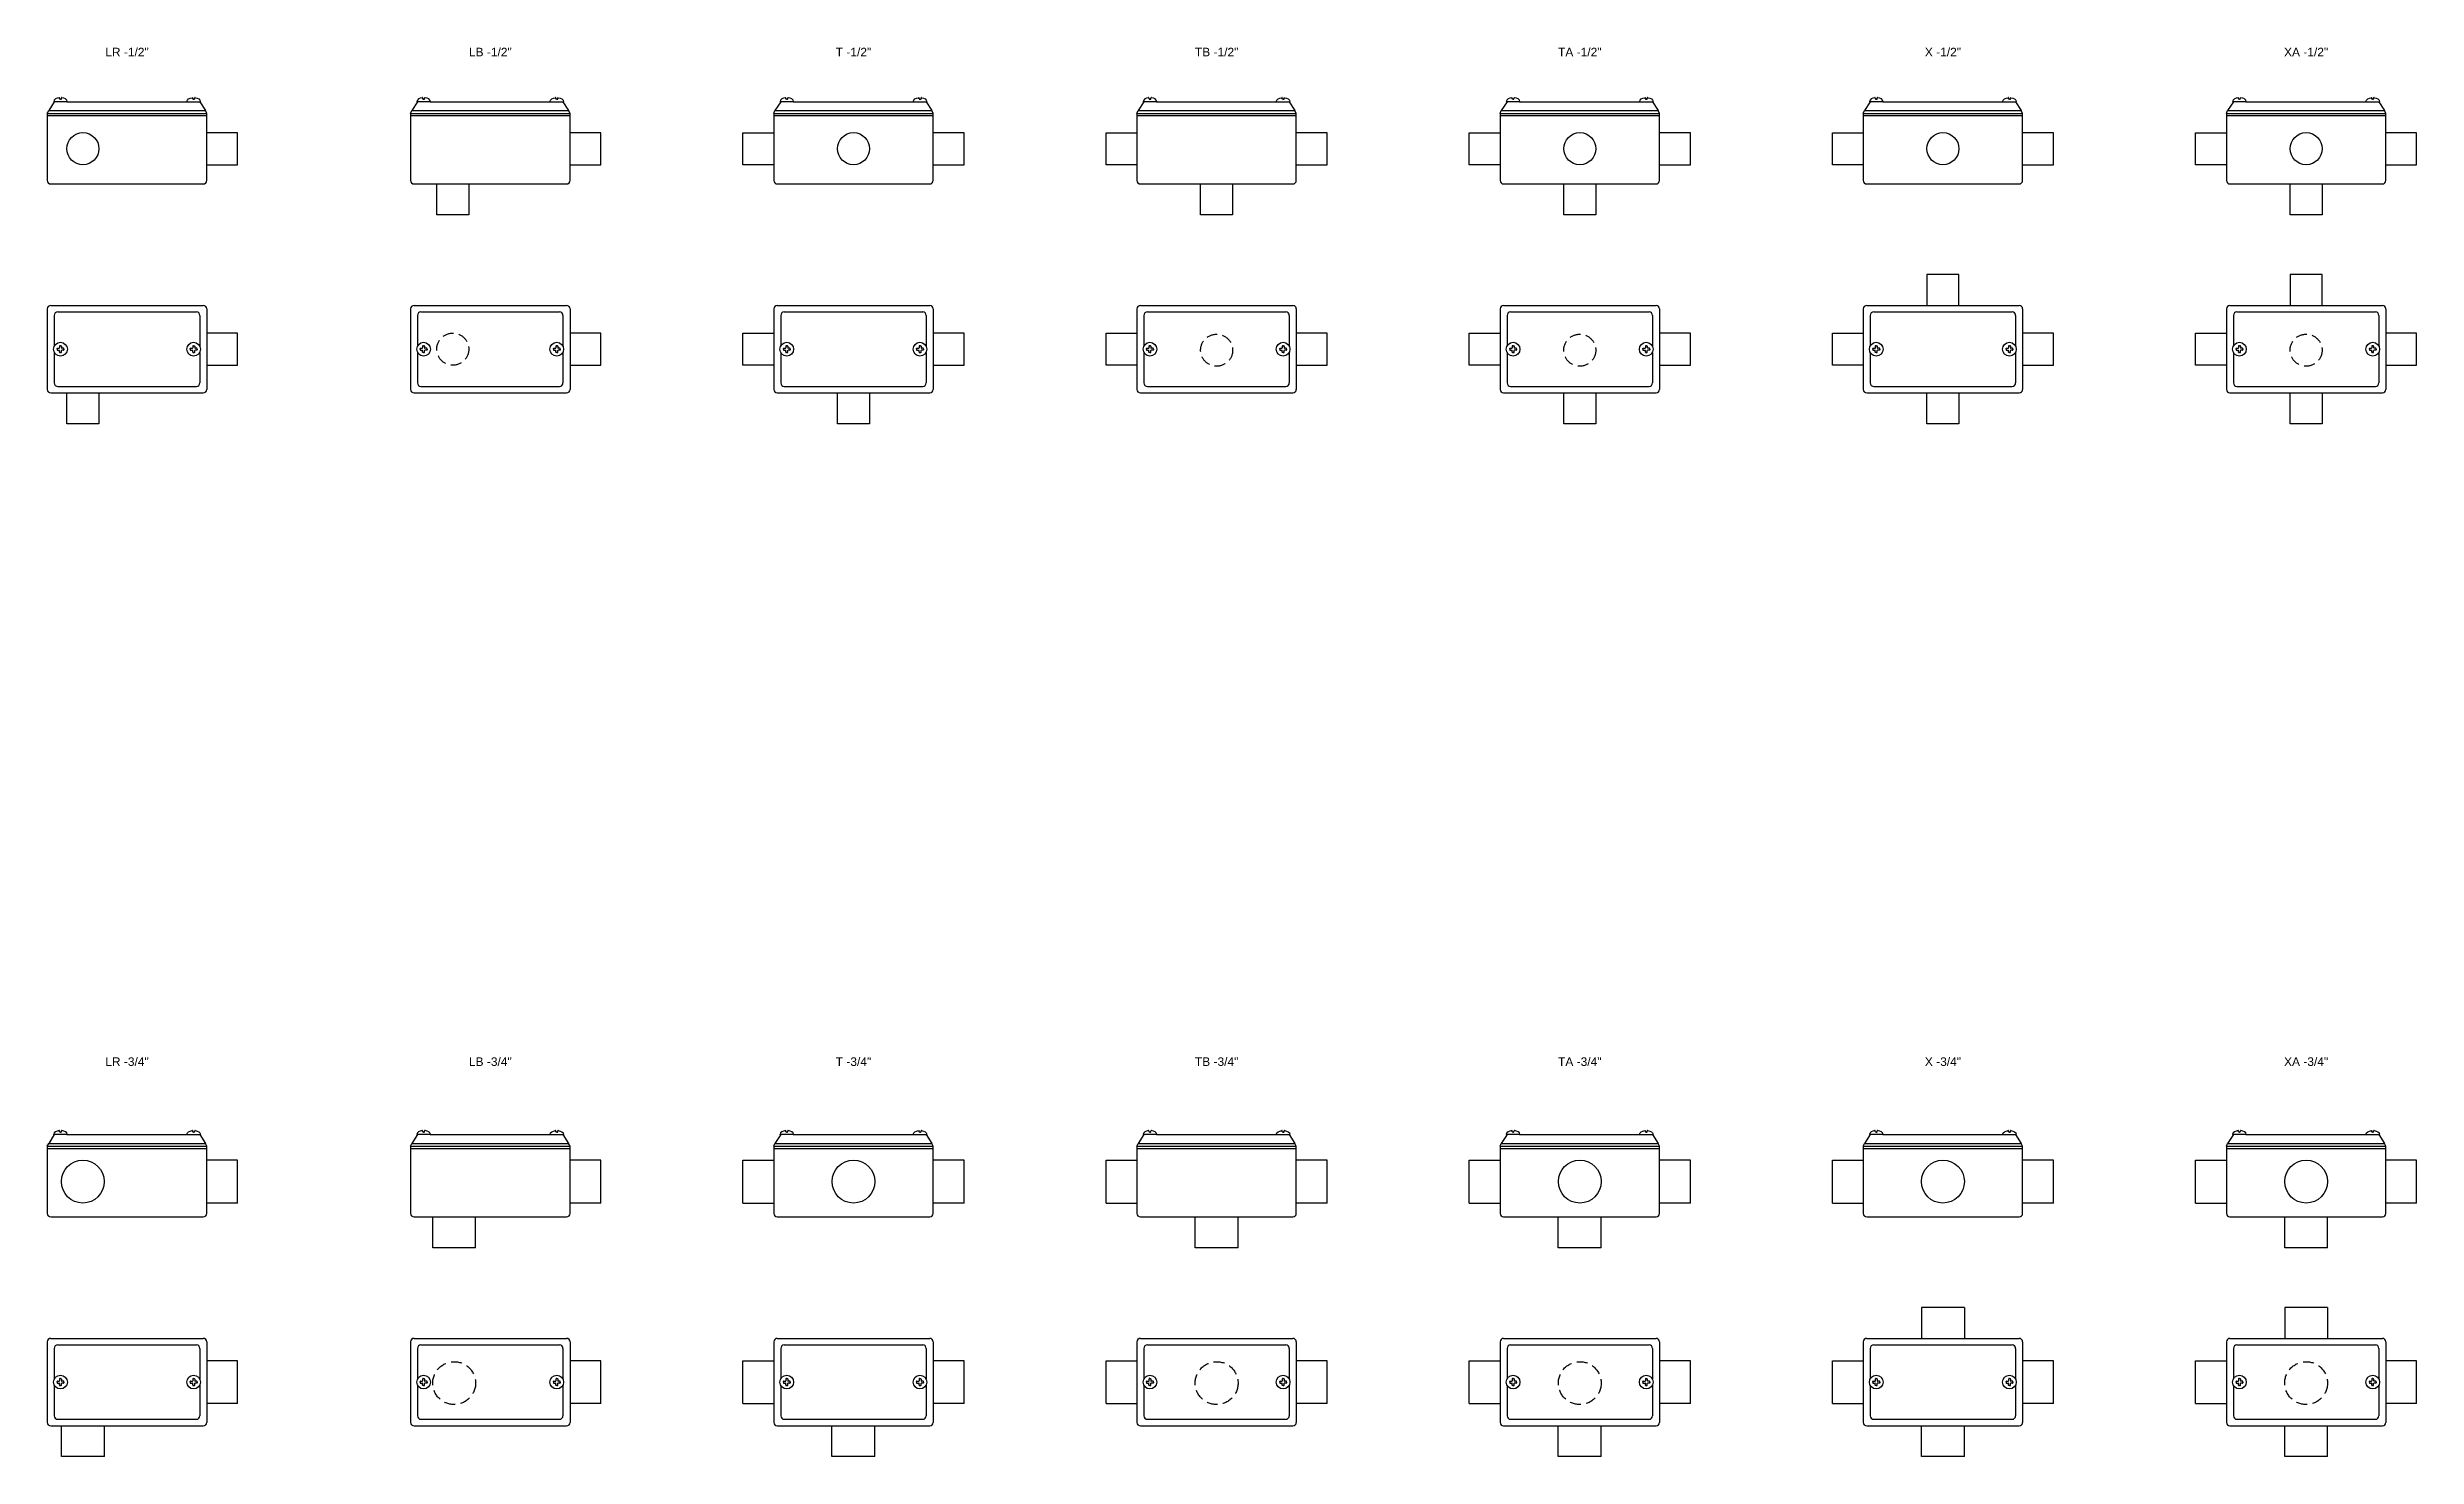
# Model space of a CAD drawing. Header units: millimetres. Extents: x -1637 to 3313, y 823 to 4086.
# Drawn here: x 1248 to 2630, y 3255 to 4077 of the extents above; entities that cross this region are included whole.
import ezdxf
from ezdxf.enums import TextEntityAlignment as Align

# ---------------------------------------------------------------- set-up
doc = ezdxf.new("R2010")
doc.units = ezdxf.units.MM
doc.linetypes.add('HIDDEN', pattern=[9.525, 6.35, -3.175])
doc.layers.add('CONDULETE', color=8, linetype='Continuous')
doc.layers.add('FURO VASADO', color=251, linetype='HIDDEN')
doc.styles.get("Standard").update_dxf_attribs({"font": 'arial.ttf'})

msp = doc.modelspace()

# ---------------------------------------------------------------- texts
at = {"color": 1}
for s, p in [('LR -1/2"', (1294.2, 4074.6)), ('LB -1/2"', (1506.2, 4074.6)), ('T -1/2"', (1718.1, 4074.6)), ('TB -1/2"', (1930, 4074.6)), ('TA -1/2"', (2141.9, 4074.6)), ('X -1/2"', (2353.8, 4074.6)), ('XA -1/2"', (2565.7, 4074.6)), ('LR -3/4"', (1294.2, 3485.4)), ('LB -3/4"', (1506.2, 3485.4)), ('T -3/4"', (1718.1, 3485.4)), ('TB -3/4"', (1930, 3485.4)), ('TA -3/4"', (2141.9, 3485.4)), ('X -3/4"', (2353.8, 3485.4)), ('XA -3/4"', (2565.7, 3485.4))]:
    msp.add_text(s, height=5, dxfattribs=at).set_placement(p, align=Align.MIDDLE)

# ---------------------------------------------------------------- linework, layer by layer
at = {"layer": 'CONDULETE'}
for p, q in [((1247.7, 4038.6), (1248.5, 4040.3)), ((1247.7, 4038.6), (1247.7, 3999.5)), ((1247.7, 4038.6), (1340.7, 4038.6)), ((1247.7, 4037.5), (1340.7, 4037.5)), ((1251.8, 4045.5), (1248.5, 4040.3)), ((1248.5, 4040.3), (1340, 4040.3)), ((1259.1, 4045.5), (1251.6, 4045.5)), ((1254.9, 4047.1), (1254.8, 4047.7)), ((1255.4, 4047), (1255.1, 4047)), ((1255.4, 4047), (1255.7, 4047)), ((1255.9, 4047.1), (1255.9, 4047.7)), ((1259.1, 4045.5), (1329.4, 4045.5)), ((1329.4, 4045.5), (1336.9, 4045.5)), ((1332.6, 4047.1), (1332.6, 4047.7)), ((1333.1, 4047), (1332.8, 4047)), ((1333.1, 4047), (1333.4, 4047)), ((1333.6, 4047.1), (1333.7, 4047.7)), ((1336.7, 4045.5), (1340, 4040.3)), ((1340.7, 4038.6), (1340, 4040.3)), ((1340.7, 3999.5), (1340.7, 4038.6)), ((1459.7, 4038.6), (1460.4, 4040.3)), ((1459.7, 4038.6), (1459.7, 3999.5)), ((1459.7, 4038.6), (1552.7, 4038.6)), ((1459.7, 4037.5), (1552.7, 4037.5)), ((1463.7, 4045.5), (1460.4, 4040.3)), ((1460.4, 4040.3), (1551.9, 4040.3)), ((1471.1, 4045.5), (1463.5, 4045.5)), ((1466.8, 4047.1), (1466.7, 4047.7)), ((1467.3, 4047), (1467, 4047)), ((1467.3, 4047), (1467.6, 4047)), ((1467.8, 4047.1), (1467.8, 4047.7)), ((1471.1, 4045.5), (1541.3, 4045.5)), ((1541.3, 4045.5), (1548.8, 4045.5)), ((1544.5, 4047.1), (1544.5, 4047.7)), ((1545, 4047), (1544.7, 4047)), ((1545, 4047), (1545.4, 4047)), ((1545.6, 4047.1), (1545.6, 4047.7)), ((1548.6, 4045.5), (1551.9, 4040.3)), ((1552.7, 4038.6), (1551.9, 4040.3)), ((1552.7, 3999.5), (1552.7, 4038.6)), ((1671.6, 4038.6), (1672.3, 4040.3)), ((1671.6, 4038.6), (1671.6, 3999.5)), ((1671.6, 4038.6), (1764.6, 4038.6)), ((1671.6, 4037.5), (1764.6, 4037.5)), ((1675.7, 4045.5), (1672.3, 4040.3)), ((1672.3, 4040.3), (1763.8, 4040.3)), ((1683, 4045.5), (1675.4, 4045.5)), ((1678.7, 4047.1), (1678.6, 4047.7)), ((1679.2, 4047), (1678.9, 4047)), ((1679.2, 4047), (1679.5, 4047)), ((1679.7, 4047.1), (1679.8, 4047.7)), ((1683, 4045.5), (1753.2, 4045.5)), ((1753.2, 4045.5), (1760.7, 4045.5)), ((1756.4, 4047.1), (1756.4, 4047.7)), ((1756.9, 4047), (1756.6, 4047)), ((1756.9, 4047), (1757.3, 4047)), ((1757.5, 4047.1), (1757.5, 4047.7)), ((1760.5, 4045.5), (1763.8, 4040.3)), ((1764.6, 4038.6), (1763.8, 4040.3)), ((1764.6, 3999.5), (1764.6, 4038.6)), ((1883.5, 4038.6), (1884.2, 4040.3)), ((1883.5, 4038.6), (1883.5, 3999.5)), ((1883.5, 4038.6), (1976.5, 4038.6)), ((1883.5, 4037.5), (1976.5, 4037.5)), ((1887.6, 4045.5), (1884.2, 4040.3)), ((1884.2, 4040.3), (1975.7, 4040.3)), ((1894.9, 4045.5), (1887.3, 4045.5)), ((1890.6, 4047.1), (1890.5, 4047.7)), ((1891.1, 4047), (1890.8, 4047)), ((1891.1, 4047), (1891.4, 4047)), ((1891.6, 4047.1), (1891.7, 4047.7)), ((1894.9, 4045.5), (1965.1, 4045.5)), ((1965.1, 4045.5), (1972.6, 4045.5)), ((1968.3, 4047.1), (1968.3, 4047.7)), ((1968.8, 4047), (1968.5, 4047)), ((1968.8, 4047), (1969.2, 4047)), ((1969.4, 4047.1), (1969.4, 4047.7)), ((1972.4, 4045.5), (1975.7, 4040.3)), ((1976.5, 4038.6), (1975.7, 4040.3)), ((1976.5, 3999.5), (1976.5, 4038.6)), ((2095.4, 4038.6), (2096.1, 4040.3)), ((2095.4, 4038.6), (2095.4, 3999.5)), ((2095.4, 4038.6), (2188.4, 4038.6)), ((2095.4, 4037.5), (2188.4, 4037.5)), ((2099.5, 4045.5), (2096.1, 4040.3)), ((2096.1, 4040.3), (2187.6, 4040.3)), ((2106.8, 4045.5), (2099.2, 4045.5)), ((2102.5, 4047.1), (2102.4, 4047.7)), ((2103, 4047), (2102.7, 4047)), ((2103, 4047), (2103.3, 4047)), ((2103.5, 4047.1), (2103.6, 4047.7)), ((2106.8, 4045.5), (2177, 4045.5)), ((2177, 4045.5), (2184.5, 4045.5)), ((2180.2, 4047.1), (2180.2, 4047.7)), ((2180.7, 4047), (2180.4, 4047)), ((2180.7, 4047), (2181.1, 4047)), ((2181.3, 4047.1), (2181.3, 4047.7)), ((2184.3, 4045.5), (2187.6, 4040.3)), ((2188.4, 4038.6), (2187.6, 4040.3)), ((2188.4, 3999.5), (2188.4, 4038.6)), ((2307.3, 4038.6), (2308, 4040.3)), ((2307.3, 4038.6), (2307.3, 3999.5)), ((2307.3, 4038.6), (2400.3, 4038.6)), ((2307.3, 4037.5), (2400.3, 4037.5)), ((2311.4, 4045.5), (2308, 4040.3)), ((2308, 4040.3), (2399.5, 4040.3)), ((2318.7, 4045.5), (2311.1, 4045.5)), ((2314.4, 4047.1), (2314.3, 4047.7)), ((2314.9, 4047), (2314.6, 4047)), ((2314.9, 4047), (2315.2, 4047)), ((2315.4, 4047.1), (2315.5, 4047.7)), ((2318.7, 4045.5), (2388.9, 4045.5)), ((2388.9, 4045.5), (2396.4, 4045.5)), ((2392.1, 4047.1), (2392.1, 4047.7)), ((2392.6, 4047), (2392.3, 4047)), ((2392.6, 4047), (2393, 4047)), ((2393.2, 4047.1), (2393.2, 4047.7)), ((2396.2, 4045.5), (2399.5, 4040.3)), ((2400.3, 4038.6), (2399.5, 4040.3)), ((2400.3, 3999.5), (2400.3, 4038.6)), ((2519.2, 4038.6), (2519.9, 4040.3)), ((2519.2, 4038.6), (2519.2, 3999.5)), ((2519.2, 4038.6), (2612.2, 4038.6)), ((2519.2, 4037.5), (2612.2, 4037.5)), ((2523.3, 4045.5), (2519.9, 4040.3)), ((2519.9, 4040.3), (2611.5, 4040.3)), ((2530.6, 4045.5), (2523, 4045.5)), ((2526.3, 4047.1), (2526.2, 4047.7)), ((2526.8, 4047), (2526.5, 4047)), ((2526.8, 4047), (2527.1, 4047)), ((2527.3, 4047.1), (2527.4, 4047.7)), ((2530.6, 4045.5), (2600.8, 4045.5)), ((2600.8, 4045.5), (2608.3, 4045.5)), ((2604, 4047.1), (2604, 4047.7)), ((2604.6, 4047), (2604.2, 4047)), ((2604.6, 4047), (2604.9, 4047)), ((2605.1, 4047.1), (2605.1, 4047.7)), ((2608.1, 4045.5), (2611.5, 4040.3)), ((2612.2, 4038.6), (2611.5, 4040.3)), ((2612.2, 3999.5), (2612.2, 4038.6)), ((1358.7, 4027.4), (1340.7, 4027.4)), ((1358.7, 4008.7), (1358.7, 4027.4)), ((1570.7, 4027.4), (1552.7, 4027.4)), ((1570.7, 4008.7), (1570.7, 4027.4)), ((1653.6, 4008.7), (1653.6, 4027.4)), ((1653.6, 4027.4), (1671.6, 4027.4)), ((1782.6, 4027.4), (1764.6, 4027.4)), ((1782.6, 4008.7), (1782.6, 4027.4)), ((1865.5, 4008.7), (1865.5, 4027.4)), ((1865.5, 4027.4), (1883.5, 4027.4)), ((1994.5, 4027.4), (1976.5, 4027.4)), ((1994.5, 4008.7), (1994.5, 4027.4)), ((2077.4, 4008.7), (2077.4, 4027.4)), ((2077.4, 4027.4), (2095.4, 4027.4)), ((2206.4, 4027.4), (2188.4, 4027.4)), ((2206.4, 4008.7), (2206.4, 4027.4)), ((2289.3, 4008.7), (2289.3, 4027.4)), ((2289.3, 4027.4), (2307.3, 4027.4)), ((2418.3, 4027.4), (2400.3, 4027.4)), ((2418.3, 4008.7), (2418.3, 4027.4)), ((2501.2, 4008.7), (2501.2, 4027.4)), ((2501.2, 4027.4), (2519.2, 4027.4)), ((2630.2, 4027.4), (2612.2, 4027.4)), ((2630.2, 4008.7), (2630.2, 4027.4)), ((1249.7, 3997.5), (1338.7, 3997.5)), ((1340.7, 4008.7), (1358.7, 4008.7)), ((1461.7, 3997.5), (1550.7, 3997.5)), ((1474.9, 3979.5), (1474.9, 3997.5)), ((1493.6, 3997.5), (1493.6, 3979.5)), ((1552.7, 4008.7), (1570.7, 4008.7)), ((1671.6, 4008.7), (1653.6, 4008.7)), ((1673.6, 3997.5), (1762.6, 3997.5)), ((1764.6, 4008.7), (1782.6, 4008.7)), ((1883.5, 4008.7), (1865.5, 4008.7)), ((1885.5, 3997.5), (1974.5, 3997.5)), ((1920.6, 3979.5), (1920.6, 3997.5)), ((1939.3, 3997.5), (1939.3, 3979.5)), ((1976.5, 4008.7), (1994.5, 4008.7)), ((2095.4, 4008.7), (2077.4, 4008.7)), ((2097.4, 3997.5), (2186.4, 3997.5)), ((2132.5, 3979.5), (2132.5, 3997.5)), ((2151.2, 3997.5), (2151.2, 3979.5)), ((2188.4, 4008.7), (2206.4, 4008.7)), ((2307.3, 4008.7), (2289.3, 4008.7)), ((2309.3, 3997.5), (2398.3, 3997.5)), ((2400.3, 4008.7), (2418.3, 4008.7)), ((2519.2, 4008.7), (2501.2, 4008.7)), ((2521.2, 3997.5), (2610.2, 3997.5)), ((2556.3, 3979.5), (2556.3, 3997.5)), ((2575, 3997.5), (2575, 3979.5)), ((2612.2, 4008.7), (2630.2, 4008.7)), ((1493.6, 3979.5), (1474.9, 3979.5)), ((1939.3, 3979.5), (1920.6, 3979.5)), ((2151.2, 3979.5), (2132.5, 3979.5)), ((2575, 3979.5), (2556.3, 3979.5)), ((2363.1, 3944.6), (2344.4, 3944.6)), ((2344.4, 3944.6), (2344.4, 3926.6)), ((2363.1, 3926.6), (2363.1, 3944.6)), ((2575, 3944.6), (2556.3, 3944.6)), ((2556.3, 3944.6), (2556.3, 3926.6)), ((2575, 3926.6), (2575, 3944.6)), ((1249.7, 3926.6), (1338.7, 3926.6)), ((1461.7, 3926.6), (1550.7, 3926.6)), ((1673.6, 3926.6), (1762.6, 3926.6)), ((1885.5, 3926.6), (1974.5, 3926.6)), ((2097.4, 3926.6), (2186.4, 3926.6)), ((2309.3, 3926.6), (2398.3, 3926.6)), ((2521.2, 3926.6), (2610.2, 3926.6)), ((1247.7, 3924.6), (1247.7, 3877.6)), ((1251.8, 3920.8), (1251.8, 3902.9)), ((1253.8, 3922.8), (1334.7, 3922.8)), ((1336.7, 3920.8), (1336.7, 3902.9)), ((1340.7, 3924.6), (1340.7, 3877.6)), ((1459.7, 3924.6), (1459.7, 3877.6)), ((1463.7, 3920.8), (1463.7, 3902.9)), ((1465.7, 3922.8), (1546.6, 3922.8)), ((1548.6, 3920.8), (1548.6, 3902.9)), ((1552.7, 3924.6), (1552.7, 3877.6)), ((1671.6, 3924.6), (1671.6, 3877.6)), ((1675.7, 3920.8), (1675.7, 3902.9)), ((1677.7, 3922.8), (1758.5, 3922.8)), ((1760.5, 3920.8), (1760.5, 3902.9)), ((1764.6, 3924.6), (1764.6, 3877.6)), ((1883.5, 3924.6), (1883.5, 3877.6)), ((1887.6, 3920.8), (1887.6, 3902.9)), ((1889.6, 3922.8), (1970.4, 3922.8)), ((1972.4, 3920.8), (1972.4, 3902.9)), ((1976.5, 3924.6), (1976.5, 3877.6)), ((2095.4, 3924.6), (2095.4, 3877.6)), ((2099.5, 3920.8), (2099.5, 3902.9)), ((2101.5, 3922.8), (2182.3, 3922.8)), ((2184.3, 3920.8), (2184.3, 3902.9)), ((2188.4, 3924.6), (2188.4, 3877.6)), ((2307.3, 3924.6), (2307.3, 3877.6)), ((2311.4, 3920.8), (2311.4, 3902.9)), ((2313.4, 3922.8), (2394.2, 3922.8)), ((2396.2, 3920.8), (2396.2, 3902.9)), ((2400.3, 3924.6), (2400.3, 3877.6)), ((2519.2, 3924.6), (2519.2, 3877.6)), ((2523.3, 3920.8), (2523.3, 3902.9)), ((2525.3, 3922.8), (2606.1, 3922.8)), ((2608.1, 3920.8), (2608.1, 3902.9)), ((2612.2, 3924.6), (2612.2, 3877.6)), ((1251.8, 3899.2), (1251.8, 3881.4)), ((1253.4, 3901.1), (1253.4, 3901.4)), ((1253.4, 3901.1), (1253.4, 3900.7)), ((1253.6, 3901.6), (1254.6, 3901.6)), ((1253.6, 3900.5), (1254.6, 3900.5)), ((1254.8, 3902.9), (1254.8, 3901.8)), ((1254.8, 3899.3), (1254.8, 3900.3)), ((1255.4, 3903.1), (1255, 3903.1)), ((1255.4, 3899.1), (1255, 3899.1)), ((1255.4, 3903.1), (1255.7, 3903.1)), ((1255.4, 3899.1), (1255.7, 3899.1)), ((1255.9, 3902.9), (1255.9, 3901.8)), ((1255.9, 3899.3), (1255.9, 3900.3)), ((1257.2, 3901.6), (1256.1, 3901.6)), ((1257.2, 3900.5), (1256.1, 3900.5)), ((1257.4, 3901.1), (1257.4, 3901.4)), ((1257.4, 3901.1), (1257.4, 3900.7)), ((1331.1, 3901.1), (1331.1, 3901.4)), ((1331.1, 3901.1), (1331.1, 3900.7)), ((1331.3, 3901.6), (1332.4, 3901.6)), ((1331.3, 3900.5), (1332.4, 3900.5)), ((1332.6, 3902.9), (1332.6, 3901.8)), ((1332.6, 3899.3), (1332.6, 3900.3)), ((1333.1, 3903.1), (1332.8, 3903.1)), ((1333.1, 3899.1), (1332.8, 3899.1)), ((1333.1, 3903.1), (1333.5, 3903.1)), ((1333.1, 3899.1), (1333.5, 3899.1)), ((1333.7, 3902.9), (1333.7, 3901.8)), ((1333.7, 3899.3), (1333.7, 3900.3)), ((1334.9, 3901.6), (1333.9, 3901.6)), ((1334.9, 3900.5), (1333.9, 3900.5)), ((1335.1, 3901.1), (1335.1, 3901.4)), ((1335.1, 3901.1), (1335.1, 3900.7)), ((1336.7, 3899.2), (1336.7, 3881.4)), ((1358.7, 3910.4), (1340.7, 3910.4)), ((1358.7, 3891.7), (1358.7, 3910.4)), ((1463.7, 3899.2), (1463.7, 3881.4)), ((1465.3, 3901.1), (1465.3, 3901.4)), ((1465.3, 3901.1), (1465.3, 3900.7)), ((1465.5, 3901.6), (1466.5, 3901.6)), ((1465.5, 3900.5), (1466.5, 3900.5)), ((1466.7, 3902.9), (1466.7, 3901.8)), ((1466.7, 3899.3), (1466.7, 3900.3)), ((1467.3, 3903.1), (1466.9, 3903.1)), ((1467.3, 3899.1), (1466.9, 3899.1)), ((1467.3, 3903.1), (1467.6, 3903.1)), ((1467.3, 3899.1), (1467.6, 3899.1)), ((1467.8, 3902.9), (1467.8, 3901.8)), ((1467.8, 3899.3), (1467.8, 3900.3)), ((1469.1, 3901.6), (1468, 3901.6)), ((1469.1, 3900.5), (1468, 3900.5)), ((1469.3, 3901.1), (1469.3, 3901.4)), ((1469.3, 3901.1), (1469.3, 3900.7)), ((1543, 3901.1), (1543, 3901.4)), ((1543, 3901.1), (1543, 3900.7)), ((1543.2, 3901.6), (1544.3, 3901.6)), ((1543.2, 3900.5), (1544.3, 3900.5)), ((1544.5, 3902.9), (1544.5, 3901.8)), ((1544.5, 3899.3), (1544.5, 3900.3)), ((1545, 3903.1), (1544.7, 3903.1)), ((1545, 3899.1), (1544.7, 3899.1)), ((1545, 3903.1), (1545.4, 3903.1)), ((1545, 3899.1), (1545.4, 3899.1)), ((1545.6, 3902.9), (1545.6, 3901.8)), ((1545.6, 3899.3), (1545.6, 3900.3)), ((1546.8, 3901.6), (1545.8, 3901.6)), ((1546.8, 3900.5), (1545.8, 3900.5)), ((1547, 3901.1), (1547, 3901.4)), ((1547, 3901.1), (1547, 3900.7)), ((1548.6, 3899.2), (1548.6, 3881.4)), ((1570.7, 3910.4), (1552.7, 3910.4)), ((1570.7, 3891.7), (1570.7, 3910.4)), ((1653.6, 3891.7), (1653.6, 3910.4)), ((1653.6, 3910.4), (1671.6, 3910.4)), ((1675.7, 3899.2), (1675.7, 3881.4)), ((1677.2, 3901.1), (1677.2, 3901.4)), ((1677.2, 3901.1), (1677.2, 3900.7)), ((1677.4, 3901.6), (1678.5, 3901.6)), ((1677.4, 3900.5), (1678.5, 3900.5)), ((1678.6, 3902.9), (1678.6, 3901.8)), ((1678.6, 3899.3), (1678.6, 3900.3)), ((1679.2, 3903.1), (1678.8, 3903.1)), ((1679.2, 3899.1), (1678.8, 3899.1)), ((1679.2, 3903.1), (1679.6, 3903.1)), ((1679.2, 3899.1), (1679.6, 3899.1)), ((1679.8, 3902.9), (1679.8, 3901.8)), ((1679.8, 3899.3), (1679.8, 3900.3)), ((1681, 3901.6), (1679.9, 3901.6)), ((1681, 3900.5), (1679.9, 3900.5)), ((1681.2, 3901.1), (1681.2, 3901.4)), ((1681.2, 3901.1), (1681.2, 3900.7)), ((1754.9, 3901.1), (1754.9, 3901.4)), ((1754.9, 3901.1), (1754.9, 3900.7)), ((1755.1, 3901.6), (1756.2, 3901.6)), ((1755.1, 3900.5), (1756.2, 3900.5)), ((1756.4, 3902.9), (1756.4, 3901.8)), ((1756.4, 3899.3), (1756.4, 3900.3)), ((1756.9, 3903.1), (1756.6, 3903.1)), ((1756.9, 3899.1), (1756.6, 3899.1)), ((1756.9, 3903.1), (1757.3, 3903.1)), ((1756.9, 3899.1), (1757.3, 3899.1)), ((1757.5, 3902.9), (1757.5, 3901.8)), ((1757.5, 3899.3), (1757.5, 3900.3)), ((1758.7, 3901.6), (1757.7, 3901.6)), ((1758.7, 3900.5), (1757.7, 3900.5)), ((1758.9, 3901.1), (1758.9, 3901.4)), ((1758.9, 3901.1), (1758.9, 3900.7)), ((1760.5, 3899.2), (1760.5, 3881.4)), ((1782.6, 3910.4), (1764.6, 3910.4)), ((1782.6, 3891.7), (1782.6, 3910.4)), ((1865.5, 3891.7), (1865.5, 3910.4)), ((1865.5, 3910.4), (1883.5, 3910.4)), ((1887.6, 3899.2), (1887.6, 3881.4)), ((1889.1, 3901.1), (1889.1, 3901.4)), ((1889.1, 3901.1), (1889.1, 3900.7)), ((1889.3, 3901.6), (1890.4, 3901.6)), ((1889.3, 3900.5), (1890.4, 3900.5)), ((1890.5, 3902.9), (1890.5, 3901.8)), ((1890.5, 3899.3), (1890.5, 3900.3)), ((1891.1, 3903.1), (1890.7, 3903.1)), ((1891.1, 3899.1), (1890.7, 3899.1)), ((1891.1, 3903.1), (1891.5, 3903.1)), ((1891.1, 3899.1), (1891.5, 3899.1)), ((1891.7, 3902.9), (1891.7, 3901.8)), ((1891.7, 3899.3), (1891.7, 3900.3)), ((1892.9, 3901.6), (1891.8, 3901.6)), ((1892.9, 3900.5), (1891.8, 3900.5)), ((1893.1, 3901.1), (1893.1, 3901.4)), ((1893.1, 3901.1), (1893.1, 3900.7)), ((1966.8, 3901.1), (1966.8, 3901.4)), ((1966.8, 3901.1), (1966.8, 3900.7)), ((1967, 3901.6), (1968.1, 3901.6)), ((1967, 3900.5), (1968.1, 3900.5)), ((1968.3, 3902.9), (1968.3, 3901.8)), ((1968.3, 3899.3), (1968.3, 3900.3)), ((1968.8, 3903.1), (1968.5, 3903.1)), ((1968.8, 3899.1), (1968.5, 3899.1)), ((1968.8, 3903.1), (1969.2, 3903.1)), ((1968.8, 3899.1), (1969.2, 3899.1)), ((1969.4, 3902.9), (1969.4, 3901.8)), ((1969.4, 3899.3), (1969.4, 3900.3)), ((1970.6, 3901.6), (1969.6, 3901.6)), ((1970.6, 3900.5), (1969.6, 3900.5)), ((1970.8, 3901.1), (1970.8, 3901.4)), ((1970.8, 3901.1), (1970.8, 3900.7)), ((1972.4, 3899.2), (1972.4, 3881.4)), ((1994.5, 3910.4), (1976.5, 3910.4)), ((1994.5, 3891.7), (1994.5, 3910.4)), ((2077.4, 3891.7), (2077.4, 3910.4)), ((2077.4, 3910.4), (2095.4, 3910.4)), ((2099.5, 3899.2), (2099.5, 3881.4)), ((2101, 3901.1), (2101, 3901.4)), ((2101, 3901.1), (2101, 3900.7)), ((2101.2, 3901.6), (2102.3, 3901.6)), ((2101.2, 3900.5), (2102.3, 3900.5)), ((2102.4, 3902.9), (2102.4, 3901.8)), ((2102.4, 3899.3), (2102.4, 3900.3)), ((2103, 3903.1), (2102.6, 3903.1)), ((2103, 3899.1), (2102.6, 3899.1)), ((2103, 3903.1), (2103.4, 3903.1)), ((2103, 3899.1), (2103.4, 3899.1)), ((2103.6, 3902.9), (2103.6, 3901.8)), ((2103.6, 3899.3), (2103.6, 3900.3)), ((2104.8, 3901.6), (2103.7, 3901.6)), ((2104.8, 3900.5), (2103.7, 3900.5)), ((2105, 3901.1), (2105, 3901.4)), ((2105, 3901.1), (2105, 3900.7)), ((2178.7, 3901.1), (2178.7, 3901.4)), ((2178.7, 3901.1), (2178.7, 3900.7)), ((2178.9, 3901.6), (2180, 3901.6)), ((2178.9, 3900.5), (2180, 3900.5)), ((2180.2, 3902.9), (2180.2, 3901.8)), ((2180.2, 3899.3), (2180.2, 3900.3)), ((2180.7, 3903.1), (2180.4, 3903.1)), ((2180.7, 3899.1), (2180.4, 3899.1)), ((2180.7, 3903.1), (2181.1, 3903.1)), ((2180.7, 3899.1), (2181.1, 3899.1)), ((2181.3, 3902.9), (2181.3, 3901.8)), ((2181.3, 3899.3), (2181.3, 3900.3)), ((2182.5, 3901.6), (2181.5, 3901.6)), ((2182.5, 3900.5), (2181.5, 3900.5)), ((2182.7, 3901.1), (2182.7, 3901.4)), ((2182.7, 3901.1), (2182.7, 3900.7)), ((2184.3, 3899.2), (2184.3, 3881.4)), ((2206.4, 3910.4), (2188.4, 3910.4)), ((2206.4, 3891.7), (2206.4, 3910.4)), ((2289.3, 3891.7), (2289.3, 3910.4)), ((2289.3, 3910.4), (2307.3, 3910.4)), ((2311.4, 3899.2), (2311.4, 3881.4)), ((2312.9, 3901.1), (2312.9, 3901.4)), ((2312.9, 3901.1), (2312.9, 3900.7)), ((2313.1, 3901.6), (2314.2, 3901.6)), ((2313.1, 3900.5), (2314.2, 3900.5)), ((2314.3, 3902.9), (2314.3, 3901.8)), ((2314.3, 3899.3), (2314.3, 3900.3)), ((2314.9, 3903.1), (2314.5, 3903.1)), ((2314.9, 3899.1), (2314.5, 3899.1)), ((2314.9, 3903.1), (2315.3, 3903.1)), ((2314.9, 3899.1), (2315.3, 3899.1)), ((2315.5, 3902.9), (2315.5, 3901.8)), ((2315.5, 3899.3), (2315.5, 3900.3)), ((2316.7, 3901.6), (2315.6, 3901.6)), ((2316.7, 3900.5), (2315.6, 3900.5)), ((2316.9, 3901.1), (2316.9, 3901.4)), ((2316.9, 3901.1), (2316.9, 3900.7)), ((2390.7, 3901.1), (2390.7, 3901.4)), ((2390.7, 3901.1), (2390.7, 3900.7)), ((2390.9, 3901.6), (2391.9, 3901.6)), ((2390.9, 3900.5), (2391.9, 3900.5)), ((2392.1, 3902.9), (2392.1, 3901.8)), ((2392.1, 3899.3), (2392.1, 3900.3)), ((2392.6, 3903.1), (2392.3, 3903.1)), ((2392.6, 3899.1), (2392.3, 3899.1)), ((2392.6, 3903.1), (2393, 3903.1)), ((2392.6, 3899.1), (2393, 3899.1)), ((2393.2, 3902.9), (2393.2, 3901.8)), ((2393.2, 3899.3), (2393.2, 3900.3)), ((2394.4, 3901.6), (2393.4, 3901.6)), ((2394.4, 3900.5), (2393.4, 3900.5)), ((2394.6, 3901.1), (2394.6, 3901.4)), ((2394.6, 3901.1), (2394.6, 3900.7)), ((2396.2, 3899.2), (2396.2, 3881.4)), ((2418.3, 3910.4), (2400.3, 3910.4)), ((2418.3, 3891.7), (2418.3, 3910.4)), ((2501.2, 3891.7), (2501.2, 3910.4)), ((2501.2, 3910.4), (2519.2, 3910.4)), ((2523.3, 3899.2), (2523.3, 3881.4)), ((2524.8, 3901.1), (2524.8, 3901.4)), ((2524.8, 3901.1), (2524.8, 3900.7)), ((2525, 3901.6), (2526.1, 3901.6)), ((2525, 3900.5), (2526.1, 3900.5)), ((2526.2, 3902.9), (2526.2, 3901.8)), ((2526.2, 3899.3), (2526.2, 3900.3)), ((2526.8, 3903.1), (2526.4, 3903.1)), ((2526.8, 3899.1), (2526.4, 3899.1)), ((2526.8, 3903.1), (2527.2, 3903.1)), ((2526.8, 3899.1), (2527.2, 3899.1)), ((2527.4, 3902.9), (2527.4, 3901.8)), ((2527.4, 3899.3), (2527.4, 3900.3)), ((2528.6, 3901.6), (2527.5, 3901.6)), ((2528.6, 3900.5), (2527.5, 3900.5)), ((2528.8, 3901.1), (2528.8, 3901.4)), ((2528.8, 3901.1), (2528.8, 3900.7)), ((2602.6, 3901.1), (2602.6, 3901.4)), ((2602.6, 3901.1), (2602.6, 3900.7)), ((2602.8, 3901.6), (2603.8, 3901.6)), ((2602.8, 3900.5), (2603.8, 3900.5)), ((2604, 3902.9), (2604, 3901.8)), ((2604, 3899.3), (2604, 3900.3)), ((2604.6, 3903.1), (2604.2, 3903.1)), ((2604.6, 3899.1), (2604.2, 3899.1)), ((2604.6, 3903.1), (2604.9, 3903.1)), ((2604.6, 3899.1), (2604.9, 3899.1)), ((2605.1, 3902.9), (2605.1, 3901.8)), ((2605.1, 3899.3), (2605.1, 3900.3)), ((2606.3, 3901.6), (2605.3, 3901.6)), ((2606.3, 3900.5), (2605.3, 3900.5)), ((2606.5, 3901.1), (2606.5, 3901.4)), ((2606.5, 3901.1), (2606.5, 3900.7)), ((2608.1, 3899.2), (2608.1, 3881.4)), ((2630.2, 3910.4), (2612.2, 3910.4)), ((2630.2, 3891.7), (2630.2, 3910.4)), ((1340.7, 3891.7), (1358.7, 3891.7)), ((1552.7, 3891.7), (1570.7, 3891.7)), ((1671.6, 3891.7), (1653.6, 3891.7)), ((1764.6, 3891.7), (1782.6, 3891.7)), ((1883.5, 3891.7), (1865.5, 3891.7)), ((1976.5, 3891.7), (1994.5, 3891.7)), ((2095.4, 3891.7), (2077.4, 3891.7)), ((2188.4, 3891.7), (2206.4, 3891.7)), ((2307.3, 3891.7), (2289.3, 3891.7)), ((2400.3, 3891.7), (2418.3, 3891.7)), ((2519.2, 3891.7), (2501.2, 3891.7)), ((2612.2, 3891.7), (2630.2, 3891.7)), ((1249.7, 3875.6), (1338.7, 3875.6)), ((1253.8, 3879.4), (1334.7, 3879.4)), ((1259.1, 3857.6), (1259.1, 3875.6)), ((1277.8, 3875.6), (1277.8, 3857.6)), ((1461.7, 3875.6), (1550.7, 3875.6)), ((1465.7, 3879.4), (1546.6, 3879.4)), ((1673.6, 3875.6), (1762.6, 3875.6)), ((1677.7, 3879.4), (1758.5, 3879.4)), ((1708.7, 3857.6), (1708.7, 3875.6)), ((1727.4, 3875.6), (1727.4, 3857.6)), ((1885.5, 3875.6), (1974.5, 3875.6)), ((1889.6, 3879.4), (1970.4, 3879.4)), ((2097.4, 3875.6), (2186.4, 3875.6)), ((2101.5, 3879.4), (2182.3, 3879.4)), ((2132.5, 3857.6), (2132.5, 3875.6)), ((2151.2, 3875.6), (2151.2, 3857.6)), ((2309.3, 3875.6), (2398.3, 3875.6)), ((2313.4, 3879.4), (2394.2, 3879.4)), ((2344.4, 3857.6), (2344.4, 3875.6)), ((2363.1, 3875.6), (2363.1, 3857.6)), ((2521.2, 3875.6), (2610.2, 3875.6)), ((2525.3, 3879.4), (2606.1, 3879.4)), ((2556.3, 3857.6), (2556.3, 3875.6)), ((2575, 3875.6), (2575, 3857.6)), ((1277.8, 3857.6), (1259.1, 3857.6)), ((1727.4, 3857.6), (1708.7, 3857.6)), ((2151.2, 3857.6), (2132.5, 3857.6)), ((2363.1, 3857.6), (2344.4, 3857.6)), ((2575, 3857.6), (2556.3, 3857.6)), ((1251.8, 3442.7), (1248.5, 3437.5)), ((1259.1, 3442.7), (1251.6, 3442.7)), ((1254.9, 3444.4), (1254.8, 3444.9)), ((1255.4, 3444.2), (1255.1, 3444.2)), ((1255.4, 3444.2), (1255.7, 3444.2)), ((1255.9, 3444.4), (1255.9, 3444.9)), ((1259.1, 3442.7), (1329.4, 3442.7)), ((1329.4, 3442.7), (1336.9, 3442.7)), ((1332.6, 3444.4), (1332.6, 3444.9)), ((1333.1, 3444.2), (1332.8, 3444.2)), ((1333.1, 3444.2), (1333.4, 3444.2)), ((1333.6, 3444.4), (1333.7, 3444.9)), ((1336.7, 3442.7), (1340, 3437.5)), ((1463.7, 3442.7), (1460.4, 3437.5)), ((1471.1, 3442.7), (1463.5, 3442.7)), ((1466.8, 3444.4), (1466.7, 3444.9)), ((1467.3, 3444.2), (1467, 3444.2)), ((1467.3, 3444.2), (1467.6, 3444.2)), ((1467.8, 3444.4), (1467.8, 3444.9)), ((1471.1, 3442.7), (1541.3, 3442.7)), ((1541.3, 3442.7), (1548.8, 3442.7)), ((1544.5, 3444.4), (1544.5, 3444.9)), ((1545, 3444.2), (1544.7, 3444.2)), ((1545, 3444.2), (1545.4, 3444.2)), ((1545.6, 3444.4), (1545.6, 3444.9)), ((1548.6, 3442.7), (1551.9, 3437.5)), ((1675.7, 3442.7), (1672.3, 3437.5)), ((1683, 3442.7), (1675.4, 3442.7)), ((1678.7, 3444.4), (1678.6, 3444.9)), ((1679.2, 3444.2), (1678.9, 3444.2)), ((1679.2, 3444.2), (1679.5, 3444.2)), ((1679.7, 3444.4), (1679.8, 3444.9)), ((1683, 3442.7), (1753.2, 3442.7)), ((1753.2, 3442.7), (1760.7, 3442.7)), ((1756.4, 3444.4), (1756.4, 3444.9)), ((1756.9, 3444.2), (1756.6, 3444.2)), ((1756.9, 3444.2), (1757.3, 3444.2)), ((1757.5, 3444.4), (1757.5, 3444.9)), ((1760.5, 3442.7), (1763.8, 3437.5)), ((1887.6, 3442.7), (1884.2, 3437.5)), ((1894.9, 3442.7), (1887.3, 3442.7)), ((1890.6, 3444.4), (1890.5, 3444.9)), ((1891.1, 3444.2), (1890.8, 3444.2)), ((1891.1, 3444.2), (1891.4, 3444.2)), ((1891.6, 3444.4), (1891.7, 3444.9)), ((1894.9, 3442.7), (1965.1, 3442.7)), ((1965.1, 3442.7), (1972.6, 3442.7)), ((1968.3, 3444.4), (1968.3, 3444.9)), ((1968.8, 3444.2), (1968.5, 3444.2)), ((1968.8, 3444.2), (1969.2, 3444.2)), ((1969.4, 3444.4), (1969.4, 3444.9)), ((1972.4, 3442.7), (1975.7, 3437.5)), ((2099.5, 3442.7), (2096.1, 3437.5)), ((2106.8, 3442.7), (2099.2, 3442.7)), ((2102.5, 3444.4), (2102.4, 3444.9)), ((2103, 3444.2), (2102.7, 3444.2)), ((2103, 3444.2), (2103.3, 3444.2)), ((2103.5, 3444.4), (2103.6, 3444.9)), ((2106.8, 3442.7), (2177, 3442.7)), ((2177, 3442.7), (2184.5, 3442.7)), ((2180.2, 3444.4), (2180.2, 3444.9)), ((2180.7, 3444.2), (2180.4, 3444.2)), ((2180.7, 3444.2), (2181.1, 3444.2)), ((2181.3, 3444.4), (2181.3, 3444.9)), ((2184.3, 3442.7), (2187.6, 3437.5)), ((2311.4, 3442.7), (2308, 3437.5)), ((2318.7, 3442.7), (2311.1, 3442.7)), ((2314.4, 3444.4), (2314.3, 3444.9)), ((2314.9, 3444.2), (2314.6, 3444.2)), ((2314.9, 3444.2), (2315.2, 3444.2)), ((2315.4, 3444.4), (2315.5, 3444.9)), ((2318.7, 3442.7), (2388.9, 3442.7)), ((2388.9, 3442.7), (2396.4, 3442.7)), ((2392.1, 3444.4), (2392.1, 3444.9)), ((2392.6, 3444.2), (2392.3, 3444.2)), ((2392.6, 3444.2), (2393, 3444.2)), ((2393.2, 3444.4), (2393.2, 3444.9)), ((2396.2, 3442.7), (2399.5, 3437.5)), ((2523.3, 3442.7), (2519.9, 3437.5)), ((2530.6, 3442.7), (2523, 3442.7)), ((2526.3, 3444.4), (2526.2, 3444.9)), ((2526.8, 3444.2), (2526.5, 3444.2)), ((2526.8, 3444.2), (2527.1, 3444.2)), ((2527.3, 3444.4), (2527.4, 3444.9)), ((2530.6, 3442.7), (2600.8, 3442.7)), ((2600.8, 3442.7), (2608.3, 3442.7)), ((2604, 3444.4), (2604, 3444.9)), ((2604.6, 3444.2), (2604.2, 3444.2)), ((2604.6, 3444.2), (2604.9, 3444.2)), ((2605.1, 3444.4), (2605.1, 3444.9)), ((2608.1, 3442.7), (2611.5, 3437.5)), ((1247.7, 3435.9), (1248.5, 3437.5)), ((1247.7, 3435.9), (1247.7, 3396.7)), ((1247.7, 3435.9), (1340.7, 3435.9)), ((1247.7, 3434.7), (1340.7, 3434.7)), ((1248.5, 3437.5), (1340, 3437.5)), ((1340.7, 3435.9), (1340, 3437.5)), ((1340.7, 3396.7), (1340.7, 3435.9)), ((1459.7, 3435.9), (1460.4, 3437.5)), ((1459.7, 3435.9), (1459.7, 3396.7)), ((1459.7, 3435.9), (1552.7, 3435.9)), ((1459.7, 3434.7), (1552.7, 3434.7)), ((1460.4, 3437.5), (1551.9, 3437.5)), ((1552.7, 3435.9), (1551.9, 3437.5)), ((1552.7, 3396.7), (1552.7, 3435.9)), ((1671.6, 3435.9), (1672.3, 3437.5)), ((1671.6, 3435.9), (1671.6, 3396.7)), ((1671.6, 3435.9), (1764.6, 3435.9)), ((1671.6, 3434.7), (1764.6, 3434.7)), ((1672.3, 3437.5), (1763.8, 3437.5)), ((1764.6, 3435.9), (1763.8, 3437.5)), ((1764.6, 3396.7), (1764.6, 3435.9)), ((1883.5, 3435.9), (1884.2, 3437.5)), ((1883.5, 3435.9), (1883.5, 3396.7)), ((1883.5, 3435.9), (1976.5, 3435.9)), ((1883.5, 3434.7), (1976.5, 3434.7)), ((1884.2, 3437.5), (1975.7, 3437.5)), ((1976.5, 3435.9), (1975.7, 3437.5)), ((1976.5, 3396.7), (1976.5, 3435.9)), ((2095.4, 3435.9), (2096.1, 3437.5)), ((2095.4, 3435.9), (2095.4, 3396.7)), ((2095.4, 3435.9), (2188.4, 3435.9)), ((2095.4, 3434.7), (2188.4, 3434.7)), ((2096.1, 3437.5), (2187.6, 3437.5)), ((2188.4, 3435.9), (2187.6, 3437.5)), ((2188.4, 3396.7), (2188.4, 3435.9)), ((2307.3, 3435.9), (2308, 3437.5)), ((2307.3, 3435.9), (2307.3, 3396.7)), ((2307.3, 3435.9), (2400.3, 3435.9)), ((2307.3, 3434.7), (2400.3, 3434.7)), ((2308, 3437.5), (2399.5, 3437.5)), ((2400.3, 3435.9), (2399.5, 3437.5)), ((2400.3, 3396.7), (2400.3, 3435.9)), ((2519.2, 3435.9), (2519.9, 3437.5)), ((2519.2, 3435.9), (2519.2, 3396.7)), ((2519.2, 3435.9), (2612.2, 3435.9)), ((2519.2, 3434.7), (2612.2, 3434.7)), ((2519.9, 3437.5), (2611.5, 3437.5)), ((2612.2, 3435.9), (2611.5, 3437.5)), ((2612.2, 3396.7), (2612.2, 3435.9)), ((1358.7, 3427.8), (1340.7, 3427.8)), ((1358.7, 3402.8), (1358.7, 3427.8)), ((1570.7, 3427.8), (1552.7, 3427.8)), ((1570.7, 3402.8), (1570.7, 3427.8)), ((1653.6, 3427.8), (1671.6, 3427.8)), ((1653.6, 3402.8), (1653.6, 3427.8)), ((1782.6, 3427.8), (1764.6, 3427.8)), ((1782.6, 3402.8), (1782.6, 3427.8)), ((1865.5, 3427.8), (1883.5, 3427.8)), ((1865.5, 3402.8), (1865.5, 3427.8)), ((1994.5, 3427.8), (1976.5, 3427.8)), ((1994.5, 3402.8), (1994.5, 3427.8)), ((2077.4, 3427.8), (2095.4, 3427.8)), ((2077.4, 3402.8), (2077.4, 3427.8)), ((2206.4, 3427.8), (2188.4, 3427.8)), ((2206.4, 3402.8), (2206.4, 3427.8)), ((2289.3, 3427.8), (2307.3, 3427.8)), ((2289.3, 3402.8), (2289.3, 3427.8)), ((2418.3, 3427.8), (2400.3, 3427.8)), ((2418.3, 3402.8), (2418.3, 3427.8)), ((2501.2, 3427.8), (2519.2, 3427.8)), ((2501.2, 3402.8), (2501.2, 3427.8)), ((2630.2, 3427.8), (2612.2, 3427.8)), ((2630.2, 3402.8), (2630.2, 3427.8)), ((1358.7, 3402.8), (1340.7, 3402.8)), ((1570.7, 3402.8), (1552.7, 3402.8)), ((1653.6, 3402.8), (1671.6, 3402.8)), ((1782.6, 3402.8), (1764.6, 3402.8)), ((1865.5, 3402.8), (1883.5, 3402.8)), ((1994.5, 3402.8), (1976.5, 3402.8)), ((2077.4, 3402.8), (2095.4, 3402.8)), ((2206.4, 3402.8), (2188.4, 3402.8)), ((2289.3, 3402.8), (2307.3, 3402.8)), ((2418.3, 3402.8), (2400.3, 3402.8)), ((2501.2, 3402.8), (2519.2, 3402.8)), ((2630.2, 3402.8), (2612.2, 3402.8)), ((1249.7, 3394.7), (1338.7, 3394.7)), ((1461.7, 3394.7), (1550.7, 3394.7)), ((1472.6, 3376.7), (1472.6, 3394.7)), ((1497.6, 3376.7), (1497.6, 3394.7)), ((1673.6, 3394.7), (1762.6, 3394.7)), ((1885.5, 3394.7), (1974.5, 3394.7)), ((1917.4, 3376.7), (1917.4, 3394.7)), ((1942.5, 3376.7), (1942.5, 3394.7)), ((2097.4, 3394.7), (2186.4, 3394.7)), ((2129.3, 3376.7), (2129.3, 3394.7)), ((2154.4, 3376.7), (2154.4, 3394.7)), ((2309.3, 3394.7), (2398.3, 3394.7)), ((2521.2, 3394.7), (2610.2, 3394.7)), ((2553.2, 3376.7), (2553.2, 3394.7)), ((2578.2, 3376.7), (2578.2, 3394.7)), ((1497.6, 3376.7), (1472.6, 3376.7)), ((1942.5, 3376.7), (1917.4, 3376.7)), ((2154.4, 3376.7), (2129.3, 3376.7)), ((2578.2, 3376.7), (2553.2, 3376.7)), ((2341.2, 3341.8), (2341.2, 3323.8)), ((2366.3, 3341.8), (2341.2, 3341.8)), ((2366.3, 3341.8), (2366.3, 3323.8)), ((2553.2, 3341.8), (2553.2, 3323.8)), ((2578.2, 3341.8), (2553.2, 3341.8)), ((2578.2, 3341.8), (2578.2, 3323.8)), ((1247.7, 3321.8), (1247.7, 3274.8)), ((1249.7, 3323.8), (1338.7, 3323.8)), ((1251.8, 3318), (1251.8, 3300.2)), ((1253.8, 3320), (1334.7, 3320)), ((1336.7, 3318), (1336.7, 3300.2)), ((1340.7, 3321.8), (1340.7, 3274.8)), ((1459.7, 3321.8), (1459.7, 3274.8)), ((1461.7, 3323.8), (1550.7, 3323.8)), ((1463.7, 3318), (1463.7, 3300.2)), ((1465.7, 3320), (1546.6, 3320)), ((1548.6, 3318), (1548.6, 3300.2)), ((1552.7, 3321.8), (1552.7, 3274.8)), ((1671.6, 3321.8), (1671.6, 3274.8)), ((1673.6, 3323.8), (1762.6, 3323.8)), ((1675.7, 3318), (1675.7, 3300.2)), ((1677.7, 3320), (1758.5, 3320)), ((1760.5, 3318), (1760.5, 3300.2)), ((1764.6, 3321.8), (1764.6, 3274.8)), ((1883.5, 3321.8), (1883.5, 3274.8)), ((1885.5, 3323.8), (1974.5, 3323.8)), ((1887.6, 3318), (1887.6, 3300.2)), ((1889.6, 3320), (1970.4, 3320)), ((1972.4, 3318), (1972.4, 3300.2)), ((1976.5, 3321.8), (1976.5, 3274.8)), ((2095.4, 3321.8), (2095.4, 3274.8)), ((2097.4, 3323.8), (2186.4, 3323.8)), ((2099.5, 3318), (2099.5, 3300.2)), ((2101.5, 3320), (2182.3, 3320)), ((2184.3, 3318), (2184.3, 3300.2)), ((2188.4, 3321.8), (2188.4, 3274.8)), ((2307.3, 3321.8), (2307.3, 3274.8)), ((2309.3, 3323.8), (2398.3, 3323.8)), ((2311.4, 3318), (2311.4, 3300.2)), ((2313.4, 3320), (2394.2, 3320)), ((2396.2, 3318), (2396.2, 3300.2)), ((2400.3, 3321.8), (2400.3, 3274.8)), ((2519.2, 3321.8), (2519.2, 3274.8)), ((2521.2, 3323.8), (2610.2, 3323.8)), ((2523.3, 3318), (2523.3, 3300.2)), ((2525.3, 3320), (2606.1, 3320)), ((2608.1, 3318), (2608.1, 3300.2)), ((2612.2, 3321.8), (2612.2, 3274.8)), ((1358.7, 3310.8), (1340.7, 3310.8)), ((1358.7, 3285.8), (1358.7, 3310.8)), ((1570.7, 3310.8), (1552.7, 3310.8)), ((1570.7, 3285.8), (1570.7, 3310.8)), ((1653.6, 3310.8), (1671.6, 3310.8)), ((1653.6, 3285.8), (1653.6, 3310.8)), ((1782.6, 3310.8), (1764.6, 3310.8)), ((1782.6, 3285.8), (1782.6, 3310.8)), ((1865.5, 3310.8), (1883.5, 3310.8)), ((1865.5, 3285.8), (1865.5, 3310.8)), ((1994.5, 3310.8), (1976.5, 3310.8)), ((1994.5, 3285.8), (1994.5, 3310.8)), ((2077.4, 3310.8), (2095.4, 3310.8)), ((2077.4, 3285.8), (2077.4, 3310.8)), ((2206.4, 3310.8), (2188.4, 3310.8)), ((2206.4, 3285.8), (2206.4, 3310.8)), ((2289.3, 3310.8), (2307.3, 3310.8)), ((2289.3, 3285.8), (2289.3, 3310.8)), ((2418.3, 3310.8), (2400.3, 3310.8)), ((2418.3, 3285.8), (2418.3, 3310.8)), ((2501.2, 3310.8), (2519.2, 3310.8)), ((2501.2, 3285.8), (2501.2, 3310.8)), ((2630.2, 3310.8), (2612.2, 3310.8)), ((2630.2, 3285.8), (2630.2, 3310.8)), ((1251.8, 3296.4), (1251.8, 3278.6)), ((1253.4, 3298.3), (1253.4, 3298.7)), ((1253.4, 3298.3), (1253.4, 3297.9)), ((1253.6, 3298.9), (1254.6, 3298.9)), ((1253.6, 3297.7), (1254.6, 3297.7)), ((1254.8, 3300.1), (1254.8, 3299)), ((1254.8, 3296.5), (1254.8, 3297.6)), ((1255.4, 3300.3), (1255, 3300.3)), ((1255.4, 3296.3), (1255, 3296.3)), ((1255.4, 3300.3), (1255.7, 3300.3)), ((1255.4, 3296.3), (1255.7, 3296.3)), ((1255.9, 3300.1), (1255.9, 3299)), ((1255.9, 3296.5), (1255.9, 3297.6)), ((1257.2, 3298.9), (1256.1, 3298.9)), ((1257.2, 3297.7), (1256.1, 3297.7)), ((1257.4, 3298.3), (1257.4, 3298.7)), ((1257.4, 3298.3), (1257.4, 3297.9)), ((1331.1, 3298.3), (1331.1, 3298.7)), ((1331.1, 3298.3), (1331.1, 3297.9)), ((1331.3, 3298.9), (1332.4, 3298.9)), ((1331.3, 3297.7), (1332.4, 3297.7)), ((1332.6, 3300.1), (1332.6, 3299)), ((1332.6, 3296.5), (1332.6, 3297.6)), ((1333.1, 3300.3), (1332.8, 3300.3)), ((1333.1, 3296.3), (1332.8, 3296.3)), ((1333.1, 3300.3), (1333.5, 3300.3)), ((1333.1, 3296.3), (1333.5, 3296.3)), ((1333.7, 3300.1), (1333.7, 3299)), ((1333.7, 3296.5), (1333.7, 3297.6)), ((1334.9, 3298.9), (1333.9, 3298.9)), ((1334.9, 3297.7), (1333.9, 3297.7)), ((1335.1, 3298.3), (1335.1, 3298.7)), ((1335.1, 3298.3), (1335.1, 3297.9)), ((1336.7, 3296.4), (1336.7, 3278.6)), ((1463.7, 3296.4), (1463.7, 3278.6)), ((1465.3, 3298.3), (1465.3, 3298.7)), ((1465.3, 3298.3), (1465.3, 3297.9)), ((1465.5, 3298.9), (1466.5, 3298.9)), ((1465.5, 3297.7), (1466.5, 3297.7)), ((1466.7, 3300.1), (1466.7, 3299)), ((1466.7, 3296.5), (1466.7, 3297.6)), ((1467.3, 3300.3), (1466.9, 3300.3)), ((1467.3, 3296.3), (1466.9, 3296.3)), ((1467.3, 3300.3), (1467.6, 3300.3)), ((1467.3, 3296.3), (1467.6, 3296.3)), ((1467.8, 3300.1), (1467.8, 3299)), ((1467.8, 3296.5), (1467.8, 3297.6)), ((1469.1, 3298.9), (1468, 3298.9)), ((1469.1, 3297.7), (1468, 3297.7)), ((1469.3, 3298.3), (1469.3, 3298.7)), ((1469.3, 3298.3), (1469.3, 3297.9)), ((1543, 3298.3), (1543, 3298.7)), ((1543, 3298.3), (1543, 3297.9)), ((1543.2, 3298.9), (1544.3, 3298.9)), ((1543.2, 3297.7), (1544.3, 3297.7)), ((1544.5, 3300.1), (1544.5, 3299)), ((1544.5, 3296.5), (1544.5, 3297.6)), ((1545, 3300.3), (1544.7, 3300.3)), ((1545, 3296.3), (1544.7, 3296.3)), ((1545, 3300.3), (1545.4, 3300.3)), ((1545, 3296.3), (1545.4, 3296.3)), ((1545.6, 3300.1), (1545.6, 3299)), ((1545.6, 3296.5), (1545.6, 3297.6)), ((1546.8, 3298.9), (1545.8, 3298.9)), ((1546.8, 3297.7), (1545.8, 3297.7)), ((1547, 3298.3), (1547, 3298.7)), ((1547, 3298.3), (1547, 3297.9)), ((1548.6, 3296.4), (1548.6, 3278.6)), ((1675.7, 3296.4), (1675.7, 3278.6)), ((1677.2, 3298.3), (1677.2, 3298.7)), ((1677.2, 3298.3), (1677.2, 3297.9)), ((1677.4, 3298.9), (1678.5, 3298.9)), ((1677.4, 3297.7), (1678.5, 3297.7)), ((1678.6, 3300.1), (1678.6, 3299)), ((1678.6, 3296.5), (1678.6, 3297.6)), ((1679.2, 3300.3), (1678.8, 3300.3)), ((1679.2, 3296.3), (1678.8, 3296.3)), ((1679.2, 3300.3), (1679.6, 3300.3)), ((1679.2, 3296.3), (1679.6, 3296.3)), ((1679.8, 3300.1), (1679.8, 3299)), ((1679.8, 3296.5), (1679.8, 3297.6)), ((1681, 3298.9), (1679.9, 3298.9)), ((1681, 3297.7), (1679.9, 3297.7)), ((1681.2, 3298.3), (1681.2, 3298.7)), ((1681.2, 3298.3), (1681.2, 3297.9)), ((1754.9, 3298.3), (1754.9, 3298.7)), ((1754.9, 3298.3), (1754.9, 3297.9)), ((1755.1, 3298.9), (1756.2, 3298.9)), ((1755.1, 3297.7), (1756.2, 3297.7)), ((1756.4, 3300.1), (1756.4, 3299)), ((1756.4, 3296.5), (1756.4, 3297.6)), ((1756.9, 3300.3), (1756.6, 3300.3)), ((1756.9, 3296.3), (1756.6, 3296.3)), ((1756.9, 3300.3), (1757.3, 3300.3)), ((1756.9, 3296.3), (1757.3, 3296.3)), ((1757.5, 3300.1), (1757.5, 3299)), ((1757.5, 3296.5), (1757.5, 3297.6)), ((1758.7, 3298.9), (1757.7, 3298.9)), ((1758.7, 3297.7), (1757.7, 3297.7)), ((1758.9, 3298.3), (1758.9, 3298.7)), ((1758.9, 3298.3), (1758.9, 3297.9)), ((1760.5, 3296.4), (1760.5, 3278.6)), ((1887.6, 3296.4), (1887.6, 3278.6)), ((1889.1, 3298.3), (1889.1, 3298.7)), ((1889.1, 3298.3), (1889.1, 3297.9)), ((1889.3, 3298.9), (1890.4, 3298.9)), ((1889.3, 3297.7), (1890.4, 3297.7)), ((1890.5, 3300.1), (1890.5, 3299)), ((1890.5, 3296.5), (1890.5, 3297.6)), ((1891.1, 3300.3), (1890.7, 3300.3)), ((1891.1, 3296.3), (1890.7, 3296.3)), ((1891.1, 3300.3), (1891.5, 3300.3)), ((1891.1, 3296.3), (1891.5, 3296.3)), ((1891.7, 3300.1), (1891.7, 3299)), ((1891.7, 3296.5), (1891.7, 3297.6)), ((1892.9, 3298.9), (1891.8, 3298.9)), ((1892.9, 3297.7), (1891.8, 3297.7)), ((1893.1, 3298.3), (1893.1, 3298.7)), ((1893.1, 3298.3), (1893.1, 3297.9)), ((1966.8, 3298.3), (1966.8, 3298.7)), ((1966.8, 3298.3), (1966.8, 3297.9)), ((1967, 3298.9), (1968.1, 3298.9)), ((1967, 3297.7), (1968.1, 3297.7)), ((1968.3, 3300.1), (1968.3, 3299)), ((1968.3, 3296.5), (1968.3, 3297.6)), ((1968.8, 3300.3), (1968.5, 3300.3)), ((1968.8, 3296.3), (1968.5, 3296.3)), ((1968.8, 3300.3), (1969.2, 3300.3)), ((1968.8, 3296.3), (1969.2, 3296.3)), ((1969.4, 3300.1), (1969.4, 3299)), ((1969.4, 3296.5), (1969.4, 3297.6)), ((1970.6, 3298.9), (1969.6, 3298.9)), ((1970.6, 3297.7), (1969.6, 3297.7)), ((1970.8, 3298.3), (1970.8, 3298.7)), ((1970.8, 3298.3), (1970.8, 3297.9)), ((1972.4, 3296.4), (1972.4, 3278.6)), ((2099.5, 3296.4), (2099.5, 3278.6)), ((2101, 3298.3), (2101, 3298.7)), ((2101, 3298.3), (2101, 3297.9)), ((2101.2, 3298.9), (2102.3, 3298.9)), ((2101.2, 3297.7), (2102.3, 3297.7)), ((2102.4, 3300.1), (2102.4, 3299)), ((2102.4, 3296.5), (2102.4, 3297.6)), ((2103, 3300.3), (2102.6, 3300.3)), ((2103, 3296.3), (2102.6, 3296.3)), ((2103, 3300.3), (2103.4, 3300.3)), ((2103, 3296.3), (2103.4, 3296.3)), ((2103.6, 3300.1), (2103.6, 3299)), ((2103.6, 3296.5), (2103.6, 3297.6)), ((2104.8, 3298.9), (2103.7, 3298.9)), ((2104.8, 3297.7), (2103.7, 3297.7)), ((2105, 3298.3), (2105, 3298.7)), ((2105, 3298.3), (2105, 3297.9)), ((2178.7, 3298.3), (2178.7, 3298.7)), ((2178.7, 3298.3), (2178.7, 3297.9)), ((2178.9, 3298.9), (2180, 3298.9)), ((2178.9, 3297.7), (2180, 3297.7)), ((2180.2, 3300.1), (2180.2, 3299)), ((2180.2, 3296.5), (2180.2, 3297.6)), ((2180.7, 3300.3), (2180.4, 3300.3)), ((2180.7, 3296.3), (2180.4, 3296.3)), ((2180.7, 3300.3), (2181.1, 3300.3)), ((2180.7, 3296.3), (2181.1, 3296.3)), ((2181.3, 3300.1), (2181.3, 3299)), ((2181.3, 3296.5), (2181.3, 3297.6)), ((2182.5, 3298.9), (2181.5, 3298.9)), ((2182.5, 3297.7), (2181.5, 3297.7)), ((2182.7, 3298.3), (2182.7, 3298.7)), ((2182.7, 3298.3), (2182.7, 3297.9)), ((2184.3, 3296.4), (2184.3, 3278.6)), ((2311.4, 3296.4), (2311.4, 3278.6)), ((2312.9, 3298.3), (2312.9, 3298.7)), ((2312.9, 3298.3), (2312.9, 3297.9)), ((2313.1, 3298.9), (2314.2, 3298.9)), ((2313.1, 3297.7), (2314.2, 3297.7)), ((2314.3, 3300.1), (2314.3, 3299)), ((2314.3, 3296.5), (2314.3, 3297.6)), ((2314.9, 3300.3), (2314.5, 3300.3)), ((2314.9, 3296.3), (2314.5, 3296.3)), ((2314.9, 3300.3), (2315.3, 3300.3)), ((2314.9, 3296.3), (2315.3, 3296.3)), ((2315.5, 3300.1), (2315.5, 3299)), ((2315.5, 3296.5), (2315.5, 3297.6)), ((2316.7, 3298.9), (2315.6, 3298.9)), ((2316.7, 3297.7), (2315.6, 3297.7)), ((2316.9, 3298.3), (2316.9, 3298.7)), ((2316.9, 3298.3), (2316.9, 3297.9)), ((2390.7, 3298.3), (2390.7, 3298.7)), ((2390.7, 3298.3), (2390.7, 3297.9)), ((2390.9, 3298.9), (2391.9, 3298.9)), ((2390.9, 3297.7), (2391.9, 3297.7)), ((2392.1, 3300.1), (2392.1, 3299)), ((2392.1, 3296.5), (2392.1, 3297.6)), ((2392.6, 3300.3), (2392.3, 3300.3)), ((2392.6, 3296.3), (2392.3, 3296.3)), ((2392.6, 3300.3), (2393, 3300.3)), ((2392.6, 3296.3), (2393, 3296.3)), ((2393.2, 3300.1), (2393.2, 3299)), ((2393.2, 3296.5), (2393.2, 3297.6)), ((2394.4, 3298.9), (2393.4, 3298.9)), ((2394.4, 3297.7), (2393.4, 3297.7)), ((2394.6, 3298.3), (2394.6, 3298.7)), ((2394.6, 3298.3), (2394.6, 3297.9)), ((2396.2, 3296.4), (2396.2, 3278.6)), ((2523.3, 3296.4), (2523.3, 3278.6)), ((2524.8, 3298.3), (2524.8, 3298.7)), ((2524.8, 3298.3), (2524.8, 3297.9)), ((2525, 3298.9), (2526.1, 3298.9)), ((2525, 3297.7), (2526.1, 3297.7)), ((2526.2, 3300.1), (2526.2, 3299)), ((2526.2, 3296.5), (2526.2, 3297.6)), ((2526.8, 3300.3), (2526.4, 3300.3)), ((2526.8, 3296.3), (2526.4, 3296.3)), ((2526.8, 3300.3), (2527.2, 3300.3)), ((2526.8, 3296.3), (2527.2, 3296.3)), ((2527.4, 3300.1), (2527.4, 3299)), ((2527.4, 3296.5), (2527.4, 3297.6)), ((2528.6, 3298.9), (2527.5, 3298.9)), ((2528.6, 3297.7), (2527.5, 3297.7)), ((2528.8, 3298.3), (2528.8, 3298.7)), ((2528.8, 3298.3), (2528.8, 3297.9)), ((2602.6, 3298.3), (2602.6, 3298.7)), ((2602.6, 3298.3), (2602.6, 3297.9)), ((2602.8, 3298.9), (2603.8, 3298.9)), ((2602.8, 3297.7), (2603.8, 3297.7)), ((2604, 3300.1), (2604, 3299)), ((2604, 3296.5), (2604, 3297.6)), ((2604.6, 3300.3), (2604.2, 3300.3)), ((2604.6, 3296.3), (2604.2, 3296.3)), ((2604.6, 3300.3), (2604.9, 3300.3)), ((2604.6, 3296.3), (2604.9, 3296.3)), ((2605.1, 3300.1), (2605.1, 3299)), ((2605.1, 3296.5), (2605.1, 3297.6)), ((2606.3, 3298.9), (2605.3, 3298.9)), ((2606.3, 3297.7), (2605.3, 3297.7)), ((2606.5, 3298.3), (2606.5, 3298.7)), ((2606.5, 3298.3), (2606.5, 3297.9)), ((2608.1, 3296.4), (2608.1, 3278.6)), ((1253.8, 3276.6), (1334.7, 3276.6)), ((1358.7, 3285.8), (1340.7, 3285.8)), ((1465.7, 3276.6), (1546.6, 3276.6)), ((1570.7, 3285.8), (1552.7, 3285.8)), ((1653.6, 3285.8), (1671.6, 3285.8)), ((1677.7, 3276.6), (1758.5, 3276.6)), ((1782.6, 3285.8), (1764.6, 3285.8)), ((1865.5, 3285.8), (1883.5, 3285.8)), ((1889.6, 3276.6), (1970.4, 3276.6)), ((1994.5, 3285.8), (1976.5, 3285.8)), ((2077.4, 3285.8), (2095.4, 3285.8)), ((2101.5, 3276.6), (2182.3, 3276.6)), ((2206.4, 3285.8), (2188.4, 3285.8)), ((2289.3, 3285.8), (2307.3, 3285.8)), ((2313.4, 3276.6), (2394.2, 3276.6)), ((2418.3, 3285.8), (2400.3, 3285.8)), ((2501.2, 3285.8), (2519.2, 3285.8)), ((2525.3, 3276.6), (2606.1, 3276.6)), ((2630.2, 3285.8), (2612.2, 3285.8)), ((1249.7, 3272.8), (1338.7, 3272.8)), ((1255.9, 3254.8), (1255.9, 3272.8)), ((1281, 3254.8), (1281, 3272.8)), ((1461.7, 3272.8), (1550.7, 3272.8)), ((1673.6, 3272.8), (1762.6, 3272.8)), ((1705.5, 3254.8), (1705.5, 3272.8)), ((1730.6, 3254.8), (1730.6, 3272.8)), ((1885.5, 3272.8), (1974.5, 3272.8)), ((2097.4, 3272.8), (2186.4, 3272.8)), ((2129.3, 3254.8), (2129.3, 3272.8)), ((2154.4, 3254.8), (2154.4, 3272.8)), ((2309.3, 3272.8), (2398.3, 3272.8)), ((2341.2, 3254.8), (2341.2, 3272.8)), ((2366.3, 3254.8), (2366.3, 3272.8)), ((2521.2, 3272.8), (2610.2, 3272.8)), ((2553.2, 3254.8), (2553.2, 3272.8)), ((2578.2, 3254.8), (2578.2, 3272.8)), ((1281, 3254.8), (1255.9, 3254.8)), ((1730.6, 3254.8), (1705.5, 3254.8)), ((2154.4, 3254.8), (2129.3, 3254.8)), ((2366.3, 3254.8), (2341.2, 3254.8)), ((2578.2, 3254.8), (2553.2, 3254.8))]:
    msp.add_line(p, q, dxfattribs=at)
for centre, radius in [((1268.5, 4018.1), 9.35), ((1718.1, 4018.1), 9.35), ((2141.9, 4018.1), 9.35), ((2353.8, 4018.1), 9.35), ((2565.7, 4018.1), 9.35), ((1255.4, 3901.1), 3.99), ((1333.1, 3901.1), 3.99), ((1467.3, 3901.1), 3.99), ((1545, 3901.1), 3.99), ((1679.2, 3901.1), 3.99), ((1756.9, 3901.1), 3.99), ((1891.1, 3901.1), 3.99), ((1968.8, 3901.1), 3.99), ((2103, 3901.1), 3.99), ((2180.7, 3901.1), 3.99), ((2314.9, 3901.1), 3.99), ((2392.6, 3901.1), 3.99), ((2526.8, 3901.1), 3.99), ((2604.6, 3901.1), 3.99), ((1268.4, 3415.3), 12.5), ((1718.1, 3415.3), 12.5), ((2141.9, 3415.3), 12.5), ((2353.8, 3415.3), 12.5), ((2565.7, 3415.3), 12.5), ((1255.4, 3298.3), 3.99), ((1333.1, 3298.3), 3.99), ((1467.3, 3298.3), 3.99), ((1545, 3298.3), 3.99), ((1679.2, 3298.3), 3.99), ((1756.9, 3298.3), 3.99), ((1891.1, 3298.3), 3.99), ((1968.8, 3298.3), 3.99), ((2103, 3298.3), 3.99), ((2180.7, 3298.3), 3.99), ((2314.9, 3298.3), 3.99), ((2392.6, 3298.3), 3.99), ((2526.8, 3298.3), 3.99), ((2604.6, 3298.3), 3.99)]:
    msp.add_circle(centre, radius, dxfattribs=at)
for centre, radius, start, end in [((1251.6, 4045.7), 0.2, 170.9615, 270), ((1254.6, 4047.7), 0.2, 5.1527, 97.0004), ((1255.1, 4047.2), 0.2, 185.1527, 270), ((1255.7, 4047.2), 0.2, 270, 354.8473), ((1256.1, 4047.7), 0.2, 82.9996, 174.8473), ((1259.1, 4045.7), 0.2, 270, 9.0385), ((1329.4, 4045.7), 0.2, 170.9615, 270), ((1332.4, 4047.7), 0.2, 5.1527, 97.0004), ((1332.8, 4047.2), 0.2, 185.1527, 270), ((1333.4, 4047.2), 0.2, 270, 354.8473), ((1333.9, 4047.7), 0.2, 82.9996, 174.8473), ((1336.9, 4045.7), 0.2, 270, 9.0385), ((1463.5, 4045.7), 0.2, 170.9615, 270), ((1466.5, 4047.7), 0.2, 5.1527, 97.0004), ((1467, 4047.2), 0.2, 185.1527, 270), ((1467.6, 4047.2), 0.2, 270, 354.8473), ((1468, 4047.7), 0.2, 82.9996, 174.8473), ((1471.1, 4045.7), 0.2, 270, 9.0385), ((1541.3, 4045.7), 0.2, 170.9615, 270), ((1544.3, 4047.7), 0.2, 5.1527, 97.0004), ((1544.7, 4047.2), 0.2, 185.1527, 270), ((1545.4, 4047.2), 0.2, 270, 354.8473), ((1545.8, 4047.7), 0.2, 82.9996, 174.8473), ((1548.8, 4045.7), 0.2, 270, 9.0385), ((1675.4, 4045.7), 0.2, 170.9615, 270), ((1678.4, 4047.7), 0.2, 5.1527, 97.0004), ((1678.9, 4047.2), 0.2, 185.1527, 270), ((1679.5, 4047.2), 0.2, 270, 354.8473), ((1680, 4047.7), 0.2, 82.9996, 174.8473), ((1683, 4045.7), 0.2, 270, 9.0385), ((1753.2, 4045.7), 0.2, 170.9615, 270), ((1756.2, 4047.7), 0.2, 5.1527, 97.0004), ((1756.6, 4047.2), 0.2, 185.1527, 270), ((1757.3, 4047.2), 0.2, 270, 354.8473), ((1757.7, 4047.7), 0.2, 82.9996, 174.8473), ((1760.7, 4045.7), 0.2, 270, 9.0385), ((1887.3, 4045.7), 0.2, 170.9615, 270), ((1890.3, 4047.7), 0.2, 5.1527, 97.0004), ((1890.8, 4047.2), 0.2, 185.1527, 270), ((1891.4, 4047.2), 0.2, 270, 354.8473), ((1891.9, 4047.7), 0.2, 82.9996, 174.8473), ((1894.9, 4045.7), 0.2, 270, 9.0385), ((1965.1, 4045.7), 0.2, 170.9615, 270), ((1968.1, 4047.7), 0.2, 5.1527, 97.0004), ((1968.5, 4047.2), 0.2, 185.1527, 270), ((1969.2, 4047.2), 0.2, 270, 354.8473), ((1969.6, 4047.7), 0.2, 82.9996, 174.8473), ((1972.6, 4045.7), 0.2, 270, 9.0385), ((2099.2, 4045.7), 0.2, 170.9615, 270), ((2102.2, 4047.7), 0.2, 5.1527, 97.0004), ((2102.7, 4047.2), 0.2, 185.1527, 270), ((2103.3, 4047.2), 0.2, 270, 354.8473), ((2103.8, 4047.7), 0.2, 82.9996, 174.8473), ((2106.8, 4045.7), 0.2, 270, 9.0385), ((2177, 4045.7), 0.2, 170.9615, 270), ((2180, 4047.7), 0.2, 5.1527, 97.0004), ((2180.4, 4047.2), 0.2, 185.1527, 270), ((2181.1, 4047.2), 0.2, 270, 354.8473), ((2181.5, 4047.7), 0.2, 82.9996, 174.8473), ((2184.5, 4045.7), 0.2, 270, 9.0385), ((2311.1, 4045.7), 0.2, 170.9615, 270), ((2314.1, 4047.7), 0.2, 5.1527, 97.0004), ((2314.6, 4047.2), 0.2, 185.1527, 270), ((2315.2, 4047.2), 0.2, 270, 354.8473), ((2315.7, 4047.7), 0.2, 82.9996, 174.8473), ((2318.7, 4045.7), 0.2, 270, 9.0385), ((2388.9, 4045.7), 0.2, 170.9615, 270), ((2391.9, 4047.7), 0.2, 5.1527, 97.0004), ((2392.3, 4047.2), 0.2, 185.1527, 270), ((2393, 4047.2), 0.2, 270, 354.8473), ((2393.4, 4047.7), 0.2, 82.9996, 174.8473), ((2396.4, 4045.7), 0.2, 270, 9.0385), ((2523, 4045.7), 0.2, 170.9615, 270), ((2526, 4047.7), 0.2, 5.1527, 97.0004), ((2526.5, 4047.2), 0.2, 185.1527, 270), ((2527.1, 4047.2), 0.2, 270, 354.8473), ((2527.6, 4047.7), 0.2, 82.9996, 174.8473), ((2530.6, 4045.7), 0.2, 270, 9.0385), ((2600.8, 4045.7), 0.2, 170.9615, 270), ((2603.8, 4047.7), 0.2, 5.1527, 97.0004), ((2604.2, 4047.2), 0.2, 185.1527, 270), ((2604.9, 4047.2), 0.2, 270, 354.8473), ((2605.3, 4047.7), 0.2, 82.9996, 174.8473), ((2608.3, 4045.7), 0.2, 270, 9.0385), ((1249.7, 3999.5), 2, 180, 270), ((1338.7, 3999.5), 2, 270, 0), ((1461.7, 3999.5), 2, 180, 270), ((1550.7, 3999.5), 2, 270, 0), ((1673.6, 3999.5), 2, 180, 270), ((1762.6, 3999.5), 2, 270, 0), ((1885.5, 3999.5), 2, 180, 270), ((1974.5, 3999.5), 2, 270, 0), ((2097.4, 3999.5), 2, 180, 270), ((2186.4, 3999.5), 2, 270, 0), ((2309.3, 3999.5), 2, 180, 270), ((2398.3, 3999.5), 2, 270, 0), ((2521.2, 3999.5), 2, 180, 270), ((2610.2, 3999.5), 2, 270, 0), ((1249.7, 3924.6), 2, 90, 180), ((1338.7, 3924.6), 2, 0, 90), ((1461.7, 3924.6), 2, 90, 180), ((1550.7, 3924.6), 2, 0, 90), ((1673.6, 3924.6), 2, 90, 180), ((1762.6, 3924.6), 2, 0, 90), ((1885.5, 3924.6), 2, 90, 180), ((1974.5, 3924.6), 2, 0, 90), ((2097.4, 3924.6), 2, 90, 180), ((2186.4, 3924.6), 2, 0, 90), ((2309.3, 3924.6), 2, 90, 180), ((2398.3, 3924.6), 2, 0, 90), ((2521.2, 3924.6), 2, 90, 180), ((2610.2, 3924.6), 2, 0, 90), ((1253.8, 3920.8), 2, 90, 180), ((1334.7, 3920.8), 2, 0, 90), ((1465.7, 3920.8), 2, 90, 180), ((1546.6, 3920.8), 2, 0, 90), ((1677.7, 3920.8), 2, 90, 180), ((1758.5, 3920.8), 2, 0, 90), ((1889.6, 3920.8), 2, 90, 180), ((1970.4, 3920.8), 2, 0, 90), ((2101.5, 3920.8), 2, 90, 180), ((2182.3, 3920.8), 2, 0, 90), ((2313.4, 3920.8), 2, 90, 180), ((2394.2, 3920.8), 2, 0, 90), ((2525.3, 3920.8), 2, 90, 180), ((2606.1, 3920.8), 2, 0, 90), ((1253.6, 3901.4), 0.2, 90, 180), ((1253.6, 3900.7), 0.2, 180, 270), ((1254.6, 3901.8), 0.16, 270, 0), ((1254.6, 3900.3), 0.16, 0, 90), ((1255, 3902.9), 0.2, 90, 180), ((1255, 3899.3), 0.2, 180, 270), ((1255.7, 3902.9), 0.2, 0, 90), ((1255.7, 3899.3), 0.2, 270, 0), ((1256.1, 3901.8), 0.16, 180, 270), ((1256.1, 3900.3), 0.16, 90, 180), ((1257.2, 3901.4), 0.2, 0, 90), ((1257.2, 3900.7), 0.2, 270, 0), ((1331.3, 3901.4), 0.2, 90, 180), ((1331.3, 3900.7), 0.2, 180, 270), ((1332.4, 3901.8), 0.16, 270, 0), ((1332.4, 3900.3), 0.16, 0, 90), ((1332.8, 3902.9), 0.2, 90, 180), ((1332.8, 3899.3), 0.2, 180, 270), ((1333.5, 3902.9), 0.2, 0, 90), ((1333.5, 3899.3), 0.2, 270, 0), ((1333.9, 3901.8), 0.16, 180, 270), ((1333.9, 3900.3), 0.16, 90, 180), ((1334.9, 3901.4), 0.2, 0, 90), ((1334.9, 3900.7), 0.2, 270, 0), ((1465.5, 3901.4), 0.2, 90, 180), ((1465.5, 3900.7), 0.2, 180, 270), ((1466.5, 3901.8), 0.16, 270, 0), ((1466.5, 3900.3), 0.16, 0, 90), ((1466.9, 3902.9), 0.2, 90, 180), ((1466.9, 3899.3), 0.2, 180, 270), ((1467.6, 3902.9), 0.2, 0, 90), ((1467.6, 3899.3), 0.2, 270, 0), ((1468, 3901.8), 0.16, 180, 270), ((1468, 3900.3), 0.16, 90, 180), ((1469.1, 3901.4), 0.2, 0, 90), ((1469.1, 3900.7), 0.2, 270, 0), ((1543.2, 3901.4), 0.2, 90, 180), ((1543.2, 3900.7), 0.2, 180, 270), ((1544.3, 3901.8), 0.16, 270, 0), ((1544.3, 3900.3), 0.16, 0, 90), ((1544.7, 3902.9), 0.2, 90, 180), ((1544.7, 3899.3), 0.2, 180, 270), ((1545.4, 3902.9), 0.2, 0, 90), ((1545.4, 3899.3), 0.2, 270, 0), ((1545.8, 3901.8), 0.16, 180, 270), ((1545.8, 3900.3), 0.16, 90, 180), ((1546.8, 3901.4), 0.2, 0, 90), ((1546.8, 3900.7), 0.2, 270, 0), ((1677.4, 3901.4), 0.2, 90, 180), ((1677.4, 3900.7), 0.2, 180, 270), ((1678.5, 3901.8), 0.16, 270, 0), ((1678.5, 3900.3), 0.16, 0, 90), ((1678.8, 3902.9), 0.2, 90, 180), ((1678.8, 3899.3), 0.2, 180, 270), ((1679.6, 3902.9), 0.2, 0, 90), ((1679.6, 3899.3), 0.2, 270, 0), ((1679.9, 3901.8), 0.16, 180, 270), ((1679.9, 3900.3), 0.16, 90, 180), ((1681, 3901.4), 0.2, 0, 90), ((1681, 3900.7), 0.2, 270, 0), ((1755.1, 3901.4), 0.2, 90, 180), ((1755.1, 3900.7), 0.2, 180, 270), ((1756.2, 3901.8), 0.16, 270, 0), ((1756.2, 3900.3), 0.16, 0, 90), ((1756.6, 3902.9), 0.2, 90, 180), ((1756.6, 3899.3), 0.2, 180, 270), ((1757.3, 3902.9), 0.2, 0, 90), ((1757.3, 3899.3), 0.2, 270, 0), ((1757.7, 3901.8), 0.16, 180, 270), ((1757.7, 3900.3), 0.16, 90, 180), ((1758.7, 3901.4), 0.2, 0, 90), ((1758.7, 3900.7), 0.2, 270, 0), ((1889.3, 3901.4), 0.2, 90, 180), ((1889.3, 3900.7), 0.2, 180, 270), ((1890.4, 3901.8), 0.16, 270, 0), ((1890.4, 3900.3), 0.16, 0, 90), ((1890.7, 3902.9), 0.2, 90, 180), ((1890.7, 3899.3), 0.2, 180, 270), ((1891.5, 3902.9), 0.2, 0, 90), ((1891.5, 3899.3), 0.2, 270, 0), ((1891.8, 3901.8), 0.16, 180, 270), ((1891.8, 3900.3), 0.16, 90, 180), ((1892.9, 3901.4), 0.2, 0, 90), ((1892.9, 3900.7), 0.2, 270, 0), ((1967, 3901.4), 0.2, 90, 180), ((1967, 3900.7), 0.2, 180, 270), ((1968.1, 3901.8), 0.16, 270, 0), ((1968.1, 3900.3), 0.16, 0, 90), ((1968.5, 3902.9), 0.2, 90, 180), ((1968.5, 3899.3), 0.2, 180, 270), ((1969.2, 3902.9), 0.2, 0, 90), ((1969.2, 3899.3), 0.2, 270, 0), ((1969.6, 3901.8), 0.16, 180, 270), ((1969.6, 3900.3), 0.16, 90, 180), ((1970.6, 3901.4), 0.2, 0, 90), ((1970.6, 3900.7), 0.2, 270, 0), ((2101.2, 3901.4), 0.2, 90, 180), ((2101.2, 3900.7), 0.2, 180, 270), ((2102.3, 3901.8), 0.16, 270, 0), ((2102.3, 3900.3), 0.16, 0, 90), ((2102.6, 3902.9), 0.2, 90, 180), ((2102.6, 3899.3), 0.2, 180, 270), ((2103.4, 3902.9), 0.2, 0, 90), ((2103.4, 3899.3), 0.2, 270, 0), ((2103.7, 3901.8), 0.16, 180, 270), ((2103.7, 3900.3), 0.16, 90, 180), ((2104.8, 3901.4), 0.2, 0, 90), ((2104.8, 3900.7), 0.2, 270, 0), ((2178.9, 3901.4), 0.2, 90, 180), ((2178.9, 3900.7), 0.2, 180, 270), ((2180, 3901.8), 0.16, 270, 0), ((2180, 3900.3), 0.16, 0, 90), ((2180.4, 3902.9), 0.2, 90, 180), ((2180.4, 3899.3), 0.2, 180, 270), ((2181.1, 3902.9), 0.2, 0, 90), ((2181.1, 3899.3), 0.2, 270, 0), ((2181.5, 3901.8), 0.16, 180, 270), ((2181.5, 3900.3), 0.16, 90, 180), ((2182.5, 3901.4), 0.2, 0, 90), ((2182.5, 3900.7), 0.2, 270, 0), ((2313.1, 3901.4), 0.2, 90, 180), ((2313.1, 3900.7), 0.2, 180, 270), ((2314.2, 3901.8), 0.16, 270, 0), ((2314.2, 3900.3), 0.16, 0, 90), ((2314.5, 3902.9), 0.2, 90, 180), ((2314.5, 3899.3), 0.2, 180, 270), ((2315.3, 3902.9), 0.2, 0, 90), ((2315.3, 3899.3), 0.2, 270, 0), ((2315.6, 3901.8), 0.16, 180, 270), ((2315.6, 3900.3), 0.16, 90, 180), ((2316.7, 3901.4), 0.2, 0, 90), ((2316.7, 3900.7), 0.2, 270, 0), ((2390.9, 3901.4), 0.2, 90, 180), ((2390.9, 3900.7), 0.2, 180, 270), ((2391.9, 3901.8), 0.16, 270, 0), ((2391.9, 3900.3), 0.16, 0, 90), ((2392.3, 3902.9), 0.2, 90, 180), ((2392.3, 3899.3), 0.2, 180, 270), ((2393, 3902.9), 0.2, 0, 90), ((2393, 3899.3), 0.2, 270, 0), ((2393.4, 3901.8), 0.16, 180, 270), ((2393.4, 3900.3), 0.16, 90, 180), ((2394.4, 3901.4), 0.2, 0, 90), ((2394.4, 3900.7), 0.2, 270, 0), ((2525, 3901.4), 0.2, 90, 180), ((2525, 3900.7), 0.2, 180, 270), ((2526.1, 3901.8), 0.16, 270, 0), ((2526.1, 3900.3), 0.16, 0, 90), ((2526.4, 3902.9), 0.2, 90, 180), ((2526.4, 3899.3), 0.2, 180, 270), ((2527.2, 3902.9), 0.2, 0, 90), ((2527.2, 3899.3), 0.2, 270, 0), ((2527.5, 3901.8), 0.16, 180, 270), ((2527.5, 3900.3), 0.16, 90, 180), ((2528.6, 3901.4), 0.2, 0, 90), ((2528.6, 3900.7), 0.2, 270, 0), ((2602.8, 3901.4), 0.2, 90, 180), ((2602.8, 3900.7), 0.2, 180, 270), ((2603.8, 3901.8), 0.16, 270, 0), ((2603.8, 3900.3), 0.16, 0, 90), ((2604.2, 3902.9), 0.2, 90, 180), ((2604.2, 3899.3), 0.2, 180, 270), ((2604.9, 3902.9), 0.2, 0, 90), ((2604.9, 3899.3), 0.2, 270, 0), ((2605.3, 3901.8), 0.16, 180, 270), ((2605.3, 3900.3), 0.16, 90, 180), ((2606.3, 3901.4), 0.2, 0, 90), ((2606.3, 3900.7), 0.2, 270, 0), ((1249.7, 3877.6), 2, 180, 270), ((1253.8, 3881.4), 2, 180, 270), ((1334.7, 3881.4), 2, 270, 0), ((1338.7, 3877.6), 2, 270, 0), ((1461.7, 3877.6), 2, 180, 270), ((1465.7, 3881.4), 2, 180, 270), ((1546.6, 3881.4), 2, 270, 0), ((1550.7, 3877.6), 2, 270, 0), ((1673.6, 3877.6), 2, 180, 270), ((1677.7, 3881.4), 2, 180, 270), ((1758.5, 3881.4), 2, 270, 0), ((1762.6, 3877.6), 2, 270, 0), ((1885.5, 3877.6), 2, 180, 270), ((1889.6, 3881.4), 2, 180, 270), ((1970.4, 3881.4), 2, 270, 0), ((1974.5, 3877.6), 2, 270, 0), ((2097.4, 3877.6), 2, 180, 270), ((2101.5, 3881.4), 2, 180, 270), ((2182.3, 3881.4), 2, 270, 0), ((2186.4, 3877.6), 2, 270, 0), ((2309.3, 3877.6), 2, 180, 270), ((2313.4, 3881.4), 2, 180, 270), ((2394.2, 3881.4), 2, 270, 0), ((2398.3, 3877.6), 2, 270, 0), ((2521.2, 3877.6), 2, 180, 270), ((2525.3, 3881.4), 2, 180, 270), ((2606.1, 3881.4), 2, 270, 0), ((2610.2, 3877.6), 2, 270, 0), ((1251.6, 3442.9), 0.2, 170.9615, 270), ((1254.6, 3444.9), 0.2, 5.1527, 97.0004), ((1255.1, 3444.4), 0.2, 185.1527, 270), ((1255.7, 3444.4), 0.2, 270, 354.8473), ((1256.1, 3444.9), 0.2, 82.9996, 174.8473), ((1259.1, 3442.9), 0.2, 270, 9.0385), ((1329.4, 3442.9), 0.2, 170.9615, 270), ((1332.4, 3444.9), 0.2, 5.1527, 97.0004), ((1332.8, 3444.4), 0.2, 185.1527, 270), ((1333.4, 3444.4), 0.2, 270, 354.8473), ((1333.9, 3444.9), 0.2, 82.9996, 174.8473), ((1336.9, 3442.9), 0.2, 270, 9.0385), ((1463.5, 3442.9), 0.2, 170.9615, 270), ((1466.5, 3444.9), 0.2, 5.1527, 97.0004), ((1467, 3444.4), 0.2, 185.1527, 270), ((1467.6, 3444.4), 0.2, 270, 354.8473), ((1468, 3444.9), 0.2, 82.9996, 174.8473), ((1471.1, 3442.9), 0.2, 270, 9.0385), ((1541.3, 3442.9), 0.2, 170.9615, 270), ((1544.3, 3444.9), 0.2, 5.1527, 97.0004), ((1544.7, 3444.4), 0.2, 185.1527, 270), ((1545.4, 3444.4), 0.2, 270, 354.8473), ((1545.8, 3444.9), 0.2, 82.9996, 174.8473), ((1548.8, 3442.9), 0.2, 270, 9.0385), ((1675.4, 3442.9), 0.2, 170.9615, 270), ((1678.4, 3444.9), 0.2, 5.1527, 97.0004), ((1678.9, 3444.4), 0.2, 185.1527, 270), ((1679.5, 3444.4), 0.2, 270, 354.8473), ((1680, 3444.9), 0.2, 82.9996, 174.8473), ((1683, 3442.9), 0.2, 270, 9.0385), ((1753.2, 3442.9), 0.2, 170.9615, 270), ((1756.2, 3444.9), 0.2, 5.1527, 97.0004), ((1756.6, 3444.4), 0.2, 185.1527, 270), ((1757.3, 3444.4), 0.2, 270, 354.8473), ((1757.7, 3444.9), 0.2, 82.9996, 174.8473), ((1760.7, 3442.9), 0.2, 270, 9.0385), ((1887.3, 3442.9), 0.2, 170.9615, 270), ((1890.3, 3444.9), 0.2, 5.1527, 97.0004), ((1890.8, 3444.4), 0.2, 185.1527, 270), ((1891.4, 3444.4), 0.2, 270, 354.8473), ((1891.9, 3444.9), 0.2, 82.9996, 174.8473), ((1894.9, 3442.9), 0.2, 270, 9.0385), ((1965.1, 3442.9), 0.2, 170.9615, 270), ((1968.1, 3444.9), 0.2, 5.1527, 97.0004), ((1968.5, 3444.4), 0.2, 185.1527, 270), ((1969.2, 3444.4), 0.2, 270, 354.8473), ((1969.6, 3444.9), 0.2, 82.9996, 174.8473), ((1972.6, 3442.9), 0.2, 270, 9.0385), ((2099.2, 3442.9), 0.2, 170.9615, 270), ((2102.2, 3444.9), 0.2, 5.1527, 97.0004), ((2102.7, 3444.4), 0.2, 185.1527, 270), ((2103.3, 3444.4), 0.2, 270, 354.8473), ((2103.8, 3444.9), 0.2, 82.9996, 174.8473), ((2106.8, 3442.9), 0.2, 270, 9.0385), ((2177, 3442.9), 0.2, 170.9615, 270), ((2180, 3444.9), 0.2, 5.1527, 97.0004), ((2180.4, 3444.4), 0.2, 185.1527, 270), ((2181.1, 3444.4), 0.2, 270, 354.8473), ((2181.5, 3444.9), 0.2, 82.9996, 174.8473), ((2184.5, 3442.9), 0.2, 270, 9.0385), ((2311.1, 3442.9), 0.2, 170.9615, 270), ((2314.1, 3444.9), 0.2, 5.1527, 97.0004), ((2314.6, 3444.4), 0.2, 185.1527, 270), ((2315.2, 3444.4), 0.2, 270, 354.8473), ((2315.7, 3444.9), 0.2, 82.9996, 174.8473), ((2318.7, 3442.9), 0.2, 270, 9.0385), ((2388.9, 3442.9), 0.2, 170.9615, 270), ((2391.9, 3444.9), 0.2, 5.1527, 97.0004), ((2392.3, 3444.4), 0.2, 185.1527, 270), ((2393, 3444.4), 0.2, 270, 354.8473), ((2393.4, 3444.9), 0.2, 82.9996, 174.8473), ((2396.4, 3442.9), 0.2, 270, 9.0385), ((2523, 3442.9), 0.2, 170.9615, 270), ((2526, 3444.9), 0.2, 5.1527, 97.0004), ((2526.5, 3444.4), 0.2, 185.1527, 270), ((2527.1, 3444.4), 0.2, 270, 354.8473), ((2527.6, 3444.9), 0.2, 82.9996, 174.8473), ((2530.6, 3442.9), 0.2, 270, 9.0385), ((2600.8, 3442.9), 0.2, 170.9615, 270), ((2603.8, 3444.9), 0.2, 5.1527, 97.0004), ((2604.2, 3444.4), 0.2, 185.1527, 270), ((2604.9, 3444.4), 0.2, 270, 354.8473), ((2605.3, 3444.9), 0.2, 82.9996, 174.8473), ((2608.3, 3442.9), 0.2, 270, 9.0385), ((1249.7, 3396.7), 2, 180, 270), ((1338.7, 3396.7), 2, 270, 0), ((1461.7, 3396.7), 2, 180, 270), ((1550.7, 3396.7), 2, 270, 0), ((1673.6, 3396.7), 2, 180, 270), ((1762.6, 3396.7), 2, 270, 0), ((1885.5, 3396.7), 2, 180, 270), ((1974.5, 3396.7), 2, 270, 0), ((2097.4, 3396.7), 2, 180, 270), ((2186.4, 3396.7), 2, 270, 0), ((2309.3, 3396.7), 2, 180, 270), ((2398.3, 3396.7), 2, 270, 0), ((2521.2, 3396.7), 2, 180, 270), ((2610.2, 3396.7), 2, 270, 0), ((1249.7, 3321.8), 2, 90, 180), ((1253.8, 3318), 2, 90, 180), ((1334.7, 3318), 2, 0, 90), ((1338.7, 3321.8), 2, 0, 90), ((1461.7, 3321.8), 2, 90, 180), ((1465.7, 3318), 2, 90, 180), ((1546.6, 3318), 2, 0, 90), ((1550.7, 3321.8), 2, 0, 90), ((1673.6, 3321.8), 2, 90, 180), ((1677.7, 3318), 2, 90, 180), ((1758.5, 3318), 2, 0, 90), ((1762.6, 3321.8), 2, 0, 90), ((1885.5, 3321.8), 2, 90, 180), ((1889.6, 3318), 2, 90, 180), ((1970.4, 3318), 2, 0, 90), ((1974.5, 3321.8), 2, 0, 90), ((2097.4, 3321.8), 2, 90, 180), ((2101.5, 3318), 2, 90, 180), ((2182.3, 3318), 2, 0, 90), ((2186.4, 3321.8), 2, 0, 90), ((2309.3, 3321.8), 2, 90, 180), ((2313.4, 3318), 2, 90, 180), ((2394.2, 3318), 2, 0, 90), ((2398.3, 3321.8), 2, 0, 90), ((2521.2, 3321.8), 2, 90, 180), ((2525.3, 3318), 2, 90, 180), ((2606.1, 3318), 2, 0, 90), ((2610.2, 3321.8), 2, 0, 90), ((1253.6, 3298.7), 0.2, 90, 180), ((1253.6, 3297.9), 0.2, 180, 270), ((1254.6, 3299), 0.16, 270, 0), ((1254.6, 3297.6), 0.16, 0, 90), ((1255, 3300.1), 0.2, 90, 180), ((1255, 3296.5), 0.2, 180, 270), ((1255.7, 3300.1), 0.2, 0, 90), ((1255.7, 3296.5), 0.2, 270, 0), ((1256.1, 3299), 0.16, 180, 270), ((1256.1, 3297.6), 0.16, 90, 180), ((1257.2, 3298.7), 0.2, 0, 90), ((1257.2, 3297.9), 0.2, 270, 0), ((1331.3, 3298.7), 0.2, 90, 180), ((1331.3, 3297.9), 0.2, 180, 270), ((1332.4, 3299), 0.16, 270, 0), ((1332.4, 3297.6), 0.16, 0, 90), ((1332.8, 3300.1), 0.2, 90, 180), ((1332.8, 3296.5), 0.2, 180, 270), ((1333.5, 3300.1), 0.2, 0, 90), ((1333.5, 3296.5), 0.2, 270, 0), ((1333.9, 3299), 0.16, 180, 270), ((1333.9, 3297.6), 0.16, 90, 180), ((1334.9, 3298.7), 0.2, 0, 90), ((1334.9, 3297.9), 0.2, 270, 0), ((1465.5, 3298.7), 0.2, 90, 180), ((1465.5, 3297.9), 0.2, 180, 270), ((1466.5, 3299), 0.16, 270, 0), ((1466.5, 3297.6), 0.16, 0, 90), ((1466.9, 3300.1), 0.2, 90, 180), ((1466.9, 3296.5), 0.2, 180, 270), ((1467.6, 3300.1), 0.2, 0, 90), ((1467.6, 3296.5), 0.2, 270, 0), ((1468, 3299), 0.16, 180, 270), ((1468, 3297.6), 0.16, 90, 180), ((1469.1, 3298.7), 0.2, 0, 90), ((1469.1, 3297.9), 0.2, 270, 0), ((1543.2, 3298.7), 0.2, 90, 180), ((1543.2, 3297.9), 0.2, 180, 270), ((1544.3, 3299), 0.16, 270, 0), ((1544.3, 3297.6), 0.16, 0, 90), ((1544.7, 3300.1), 0.2, 90, 180), ((1544.7, 3296.5), 0.2, 180, 270), ((1545.4, 3300.1), 0.2, 0, 90), ((1545.4, 3296.5), 0.2, 270, 0), ((1545.8, 3299), 0.16, 180, 270), ((1545.8, 3297.6), 0.16, 90, 180), ((1546.8, 3298.7), 0.2, 0, 90), ((1546.8, 3297.9), 0.2, 270, 0), ((1677.4, 3298.7), 0.2, 90, 180), ((1677.4, 3297.9), 0.2, 180, 270), ((1678.5, 3299), 0.16, 270, 0), ((1678.5, 3297.6), 0.16, 0, 90), ((1678.8, 3300.1), 0.2, 90, 180), ((1678.8, 3296.5), 0.2, 180, 270), ((1679.6, 3300.1), 0.2, 0, 90), ((1679.6, 3296.5), 0.2, 270, 0), ((1679.9, 3299), 0.16, 180, 270), ((1679.9, 3297.6), 0.16, 90, 180), ((1681, 3298.7), 0.2, 0, 90), ((1681, 3297.9), 0.2, 270, 0), ((1755.1, 3298.7), 0.2, 90, 180), ((1755.1, 3297.9), 0.2, 180, 270), ((1756.2, 3299), 0.16, 270, 0), ((1756.2, 3297.6), 0.16, 0, 90), ((1756.6, 3300.1), 0.2, 90, 180), ((1756.6, 3296.5), 0.2, 180, 270), ((1757.3, 3300.1), 0.2, 0, 90), ((1757.3, 3296.5), 0.2, 270, 0), ((1757.7, 3299), 0.16, 180, 270), ((1757.7, 3297.6), 0.16, 90, 180), ((1758.7, 3298.7), 0.2, 0, 90), ((1758.7, 3297.9), 0.2, 270, 0), ((1889.3, 3298.7), 0.2, 90, 180), ((1889.3, 3297.9), 0.2, 180, 270), ((1890.4, 3299), 0.16, 270, 0), ((1890.4, 3297.6), 0.16, 0, 90), ((1890.7, 3300.1), 0.2, 90, 180), ((1890.7, 3296.5), 0.2, 180, 270), ((1891.5, 3300.1), 0.2, 0, 90), ((1891.5, 3296.5), 0.2, 270, 0), ((1891.8, 3299), 0.16, 180, 270), ((1891.8, 3297.6), 0.16, 90, 180), ((1892.9, 3298.7), 0.2, 0, 90), ((1892.9, 3297.9), 0.2, 270, 0), ((1967, 3298.7), 0.2, 90, 180), ((1967, 3297.9), 0.2, 180, 270), ((1968.1, 3299), 0.16, 270, 0), ((1968.1, 3297.6), 0.16, 0, 90), ((1968.5, 3300.1), 0.2, 90, 180), ((1968.5, 3296.5), 0.2, 180, 270), ((1969.2, 3300.1), 0.2, 0, 90), ((1969.2, 3296.5), 0.2, 270, 0), ((1969.6, 3299), 0.16, 180, 270), ((1969.6, 3297.6), 0.16, 90, 180), ((1970.6, 3298.7), 0.2, 0, 90), ((1970.6, 3297.9), 0.2, 270, 0), ((2101.2, 3298.7), 0.2, 90, 180), ((2101.2, 3297.9), 0.2, 180, 270), ((2102.3, 3299), 0.16, 270, 0), ((2102.3, 3297.6), 0.16, 0, 90), ((2102.6, 3300.1), 0.2, 90, 180), ((2102.6, 3296.5), 0.2, 180, 270), ((2103.4, 3300.1), 0.2, 0, 90), ((2103.4, 3296.5), 0.2, 270, 0), ((2103.7, 3299), 0.16, 180, 270), ((2103.7, 3297.6), 0.16, 90, 180), ((2104.8, 3298.7), 0.2, 0, 90), ((2104.8, 3297.9), 0.2, 270, 0), ((2178.9, 3298.7), 0.2, 90, 180), ((2178.9, 3297.9), 0.2, 180, 270), ((2180, 3299), 0.16, 270, 0), ((2180, 3297.6), 0.16, 0, 90), ((2180.4, 3300.1), 0.2, 90, 180), ((2180.4, 3296.5), 0.2, 180, 270), ((2181.1, 3300.1), 0.2, 0, 90), ((2181.1, 3296.5), 0.2, 270, 0), ((2181.5, 3299), 0.16, 180, 270), ((2181.5, 3297.6), 0.16, 90, 180), ((2182.5, 3298.7), 0.2, 0, 90), ((2182.5, 3297.9), 0.2, 270, 0), ((2313.1, 3298.7), 0.2, 90, 180), ((2313.1, 3297.9), 0.2, 180, 270), ((2314.2, 3299), 0.16, 270, 0), ((2314.2, 3297.6), 0.16, 0, 90), ((2314.5, 3300.1), 0.2, 90, 180), ((2314.5, 3296.5), 0.2, 180, 270), ((2315.3, 3300.1), 0.2, 0, 90), ((2315.3, 3296.5), 0.2, 270, 0), ((2315.6, 3299), 0.16, 180, 270), ((2315.6, 3297.6), 0.16, 90, 180), ((2316.7, 3298.7), 0.2, 0, 90), ((2316.7, 3297.9), 0.2, 270, 0), ((2390.9, 3298.7), 0.2, 90, 180), ((2390.9, 3297.9), 0.2, 180, 270), ((2391.9, 3299), 0.16, 270, 0), ((2391.9, 3297.6), 0.16, 0, 90), ((2392.3, 3300.1), 0.2, 90, 180), ((2392.3, 3296.5), 0.2, 180, 270), ((2393, 3300.1), 0.2, 0, 90), ((2393, 3296.5), 0.2, 270, 0), ((2393.4, 3299), 0.16, 180, 270), ((2393.4, 3297.6), 0.16, 90, 180), ((2394.4, 3298.7), 0.2, 0, 90), ((2394.4, 3297.9), 0.2, 270, 0), ((2525, 3298.7), 0.2, 90, 180), ((2525, 3297.9), 0.2, 180, 270), ((2526.1, 3299), 0.16, 270, 0), ((2526.1, 3297.6), 0.16, 0, 90), ((2526.4, 3300.1), 0.2, 90, 180), ((2526.4, 3296.5), 0.2, 180, 270), ((2527.2, 3300.1), 0.2, 0, 90), ((2527.2, 3296.5), 0.2, 270, 0), ((2527.5, 3299), 0.16, 180, 270), ((2527.5, 3297.6), 0.16, 90, 180), ((2528.6, 3298.7), 0.2, 0, 90), ((2528.6, 3297.9), 0.2, 270, 0), ((2602.8, 3298.7), 0.2, 90, 180), ((2602.8, 3297.9), 0.2, 180, 270), ((2603.8, 3299), 0.16, 270, 0), ((2603.8, 3297.6), 0.16, 0, 90), ((2604.2, 3300.1), 0.2, 90, 180), ((2604.2, 3296.5), 0.2, 180, 270), ((2604.9, 3300.1), 0.2, 0, 90), ((2604.9, 3296.5), 0.2, 270, 0), ((2605.3, 3299), 0.16, 180, 270), ((2605.3, 3297.6), 0.16, 90, 180), ((2606.3, 3298.7), 0.2, 0, 90), ((2606.3, 3297.9), 0.2, 270, 0), ((1253.8, 3278.6), 2, 180, 270), ((1334.7, 3278.6), 2, 270, 0), ((1465.7, 3278.6), 2, 180, 270), ((1546.6, 3278.6), 2, 270, 0), ((1677.7, 3278.6), 2, 180, 270), ((1758.5, 3278.6), 2, 270, 0), ((1889.6, 3278.6), 2, 180, 270), ((1970.4, 3278.6), 2, 270, 0), ((2101.5, 3278.6), 2, 180, 270), ((2182.3, 3278.6), 2, 270, 0), ((2313.4, 3278.6), 2, 180, 270), ((2394.2, 3278.6), 2, 270, 0), ((2525.3, 3278.6), 2, 180, 270), ((2606.1, 3278.6), 2, 270, 0), ((1249.7, 3274.8), 2, 180, 270), ((1338.7, 3274.8), 2, 270, 0), ((1461.7, 3274.8), 2, 180, 270), ((1550.7, 3274.8), 2, 270, 0), ((1673.6, 3274.8), 2, 180, 270), ((1762.6, 3274.8), 2, 270, 0), ((1885.5, 3274.8), 2, 180, 270), ((1974.5, 3274.8), 2, 270, 0), ((2097.4, 3274.8), 2, 180, 270), ((2186.4, 3274.8), 2, 270, 0), ((2309.3, 3274.8), 2, 180, 270), ((2398.3, 3274.8), 2, 270, 0), ((2521.2, 3274.8), 2, 180, 270), ((2610.2, 3274.8), 2, 270, 0)]:
    msp.add_arc(centre, radius, start, end, dxfattribs=at)
for centre, start_param, end_param in [((1255.4, 4045.5), 4.912545, 6.1872), ((1255.4, 4045.5), 3.237578, 4.512233), ((1467.3, 4045.5), 4.912545, 6.1872), ((1467.3, 4045.5), 3.237578, 4.512233), ((1679.2, 4045.5), 4.912545, 6.1872), ((1679.2, 4045.5), 3.237578, 4.512233), ((1891.1, 4045.5), 4.912545, 6.1872), ((1891.1, 4045.5), 3.237578, 4.512233), ((2103, 4045.5), 4.912545, 6.1872), ((2103, 4045.5), 3.237578, 4.512233), ((2314.9, 4045.5), 4.912545, 6.1872), ((2314.9, 4045.5), 3.237578, 4.512233), ((2526.8, 4045.5), 4.912545, 6.1872), ((2526.8, 4045.5), 3.237578, 4.512233), ((1255.4, 3442.7), 4.912545, 6.1872), ((1255.4, 3442.7), 3.237578, 4.512233), ((1467.3, 3442.7), 4.912545, 6.1872), ((1467.3, 3442.7), 3.237578, 4.512233), ((1679.2, 3442.7), 4.912545, 6.1872), ((1679.2, 3442.7), 3.237578, 4.512233), ((1891.1, 3442.7), 4.912545, 6.1872), ((1891.1, 3442.7), 3.237578, 4.512233), ((2103, 3442.7), 4.912545, 6.1872), ((2103, 3442.7), 3.237578, 4.512233), ((2314.9, 3442.7), 4.912545, 6.1872), ((2314.9, 3442.7), 3.237578, 4.512233), ((2526.8, 3442.7), 4.912545, 6.1872), ((2526.8, 3442.7), 3.237578, 4.512233)]:
    msp.add_ellipse(centre, major_axis=(-3.99, 0), ratio=0.605263, start_param=start_param, end_param=end_param, dxfattribs=at)
at = {"layer": 'CONDULETE', "extrusion": (0, 0, -1)}
for centre, start_param, end_param in [((1333.1, 4045.5), 3.237578, 4.512233), ((1333.1, 4045.5), 4.912545, 6.1872), ((1545, 4045.5), 3.237578, 4.512233), ((1545, 4045.5), 4.912545, 6.1872), ((1756.9, 4045.5), 3.237578, 4.512233), ((1756.9, 4045.5), 4.912545, 6.1872), ((1968.8, 4045.5), 3.237578, 4.512233), ((1968.8, 4045.5), 4.912545, 6.1872), ((2180.7, 4045.5), 3.237578, 4.512233), ((2180.7, 4045.5), 4.912545, 6.1872), ((2392.6, 4045.5), 3.237578, 4.512233), ((2392.6, 4045.5), 4.912545, 6.1872), ((2604.6, 4045.5), 3.237578, 4.512233), ((2604.6, 4045.5), 4.912545, 6.1872), ((1333.1, 3442.7), 3.237578, 4.512233), ((1333.1, 3442.7), 4.912545, 6.1872), ((1545, 3442.7), 3.237578, 4.512233), ((1545, 3442.7), 4.912545, 6.1872), ((1756.9, 3442.7), 3.237578, 4.512233), ((1756.9, 3442.7), 4.912545, 6.1872), ((1968.8, 3442.7), 3.237578, 4.512233), ((1968.8, 3442.7), 4.912545, 6.1872), ((2180.7, 3442.7), 3.237578, 4.512233), ((2180.7, 3442.7), 4.912545, 6.1872), ((2392.6, 3442.7), 3.237578, 4.512233), ((2392.6, 3442.7), 4.912545, 6.1872), ((2604.6, 3442.7), 3.237578, 4.512233), ((2604.6, 3442.7), 4.912545, 6.1872)]:
    msp.add_ellipse(centre, major_axis=(3.99, 0), ratio=0.605263, start_param=start_param, end_param=end_param, dxfattribs=at)
at = {"layer": 'FURO VASADO', "linetype": 'HIDDEN'}
for centre, radius in [((1484.3, 3901.1), 9.35), ((1930, 3900.5), 9.35), ((2141.9, 3900.5), 9.35), ((2565.7, 3900.5), 9.35), ((1485.1, 3297.7), 12.5), ((1930, 3297.7), 12.5), ((2141.9, 3297.7), 12.5), ((2565.7, 3297.7), 12.5)]:
    msp.add_circle(centre, radius, dxfattribs=at)

msp.set_redraw_order([(e.dxf.handle, doc.entitydb.next_handle()) for e in msp.query("TEXT MTEXT ATTDEF DIMENSION ARC_DIMENSION")])  # texts and dimensions are drawn at this point

doc.saveas('drawing.dxf')
